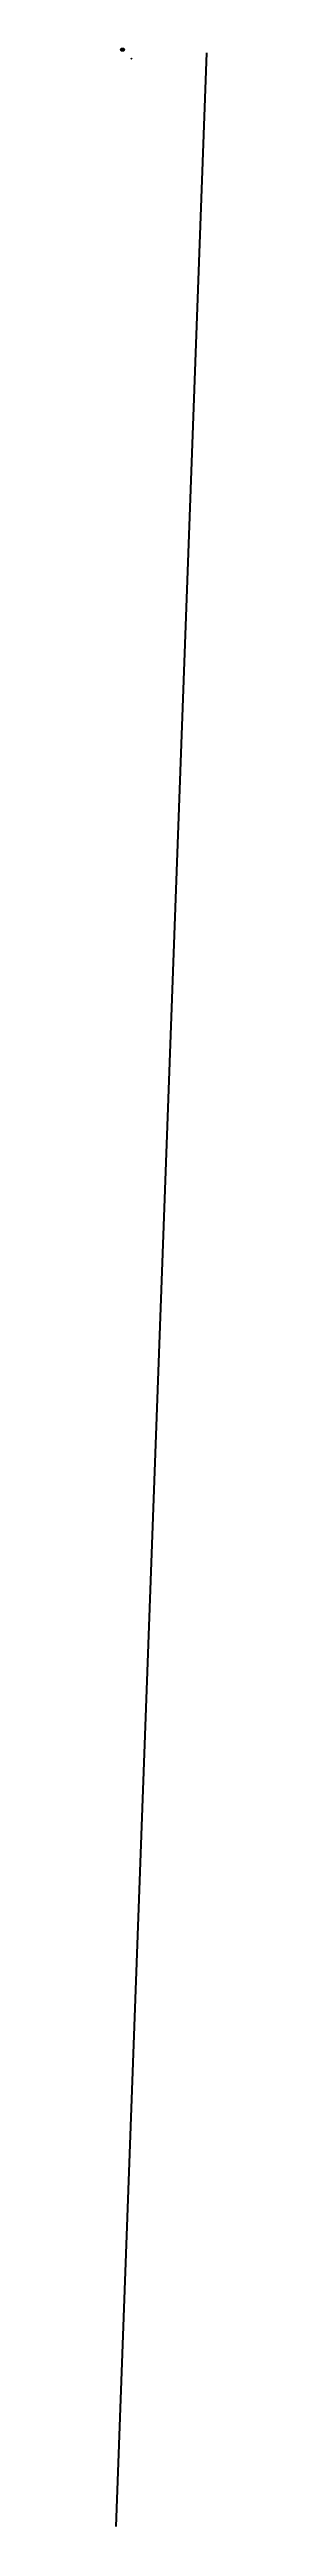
# Paper-space layout 'LAMINA DE TRABAJO' of a CAD drawing. Header units: millimetres. Extents: x 605342 to 653805, y -1191 to 1323863.
# The model-space entities are those that its viewports show. They can reach past a viewport. Long polylines and large blocks are cut down to what shows.
import ezdxf
from ezdxf.enums import TextEntityAlignment as Align

# ---------------------------------------------------------------- set-up
doc = ezdxf.new("R2010")
doc.units = ezdxf.units.MM
doc.header["$PDMODE"] = 35
doc.header["$PDSIZE"] = 1.5
doc.linetypes.add('DGN Style 2', pattern=[90.06457, 54.038742, -36.025828])
doc.linetypes.add('HIDDEN', pattern=[0.375, 0.25, -0.125])
for name, color, linetype in [('-2', 1, 'Continuous'), ('-3', 7, 'Continuous'), ('2', 7, 'Continuous'), ('3', 7, 'Continuous'), ('CVL_CUADCON', 1, 'Continuous'), ('CVL_CUADCON_LIN', 8, 'Continuous'), ('CVL_CUADCON_TIT', 1, 'Continuous'), ('CVL_CUADCON_TX', 2, 'Continuous'), ('NORTE', 1, 'Continuous'), ('ROTULOS LOTES', 1, 'Continuous'), ('TEXTOS', 2, 'Continuous')]:
    doc.layers.add(name, color=color, linetype=linetype)
doc.layers.add('Nivel 2', color=7, linetype='Continuous', lineweight=0)
doc.layers.add('Nivel 3', color=7, linetype='Continuous', lineweight=0)
doc.styles.add('HECTOR LOPEZ', font='arial.ttf')
doc.styles.add('HUECA1', font='HUECA1.shx')
doc.styles.add('LOPEZ', font='TCCM____.TTF')
doc.styles.add('MONOTXT4', font='Monotxt4.shx')
doc.styles.add('ROTULOS', font='arial.ttf', dxfattribs={"height": 3})
doc.styles.get("Standard").update_dxf_attribs({"font": 'TCCM____.TTF'})
doc.styles.add('Style-ENGINEERING', font='ENGINEERING.shx')
doc.dimstyles.new('ISO-25', dxfattribs={"dimtxt": 2.5, "dimasz": 2.5, "dimexe": 1.25, "dimexo": 0.625, "dimtad": 1, "dimtxsty": 'Standard', "dimcen": 2.5, "dimadec": 0, "dimazin": 0, "dimtfac": 1, "dimtmove": 0, "dimatfit": 3, "dimfxl": 1, "dimarcsym": 0})

# ---------------------------------------------------------------- blocks, each defined once
blk = doc.blocks.new('*D308')
at = {"color": 0, "lineweight": -2, "transparency": 16777216}
for p, q in [((605347, -1188), (653803, 1322053)), ((653799, 1322056), (653805, 1322055)), ((605343, -1191), (605348, -1191))]:
    blk.add_line(p, q, dxfattribs=at)
at = {"color": 0, "transparency": 16777216}
for points in [[(653803, 1322053), (653804, 1322053), (653804, 1322055)], [(605347, -1188), (605347, -1188), (605347, -1191)]]:
    blk.add_solid(points, dxfattribs=at)
at = {"layer": 'Defpoints', "color": 0, "transparency": 16777216}
for p in [(653799, 1322056, 6), (653804, 1322055), (605342, -1191)]:
    blk.add_point(p, dxfattribs=at)
at = {"color": 0, "transparency": 16777216, "insert": (629573, 660432), "char_height": 2.5, "attachment_point": 5, "rotation": 87.902796}
blk.add_mtext('4.91m', dxfattribs=at)
blk = doc.blocks.new('*D315')
at = {"color": 0, "lineweight": -2, "transparency": 16777216}
for p, q in [((608550, 1323840), (608551, 1323840)), ((608563, 1323793), (608550, 1323837)), ((608565, 1323790), (608565, 1323791))]:
    blk.add_line(p, q, dxfattribs=at)
at = {"color": 0, "transparency": 16777216}
for points in [[(608551, 1323838), (608550, 1323837), (608550, 1323840)], [(608564, 1323793), (608563, 1323792), (608564, 1323790)]]:
    blk.add_solid(points, dxfattribs=at)
at = {"layer": 'Defpoints', "color": 0, "transparency": 16777216}
for p in [(608550, 1323840), (608550, 1323840), (608564, 1323790)]:
    blk.add_point(p, dxfattribs=at)
at = {"color": 0, "transparency": 16777216, "insert": (608559, 1323816), "char_height": 2.5, "attachment_point": 5, "rotation": 285.991767}
blk.add_mtext('895.21m', dxfattribs=at)
blk = doc.blocks.new('*D316')
at = {"color": 0, "lineweight": -2, "transparency": 16777216}
for p, q in [((608549, 1323840), (608548, 1323843)), ((608551, 1323843), (608554, 1323846)), ((608558, 1323845), (608556, 1323848))]:
    blk.add_line(p, q, dxfattribs=at)
at = {"color": 0, "transparency": 16777216}
for points in [[(608550, 1323843), (608551, 1323843), (608549, 1323842)], [(608554, 1323846), (608555, 1323845), (608557, 1323847)]]:
    blk.add_solid(points, dxfattribs=at)
at = {"layer": 'Defpoints', "color": 0, "transparency": 16777216}
for p in [(608550, 1323840), (608557, 1323847), (608558, 1323845)]:
    blk.add_point(p, dxfattribs=at)
at = {"color": 0, "transparency": 16777216, "insert": (608552, 1323846), "char_height": 2.5, "attachment_point": 5, "rotation": 33.121735}
blk.add_mtext('168.67m', dxfattribs=at)
blk = doc.blocks.new('*D317')
at = {"color": 0, "lineweight": -2, "transparency": 16777216}
for p, q in [((608370, 1323784), (608367, 1323789)), ((608416, 1323819), (608370, 1323789)), ((608420, 1323817), (608417, 1323822))]:
    blk.add_line(p, q, dxfattribs=at)
at = {"color": 0, "transparency": 16777216}
for points in [[(608370, 1323790), (608370, 1323789), (608368, 1323788)], [(608415, 1323820), (608416, 1323819), (608418, 1323821)]]:
    blk.add_solid(points, dxfattribs=at)
at = {"layer": 'Defpoints', "color": 0, "transparency": 16777216}
for p in [(608368, 1323788), (608371, 1323784), (608420, 1323816)]:
    blk.add_point(p, dxfattribs=at)
at = {"color": 0, "transparency": 16777216, "insert": (608392, 1323806), "char_height": 2.5, "attachment_point": 5, "rotation": 33.121735}
blk.add_mtext('Ref: 168.67m', dxfattribs=at)
blk = doc.blocks.new('*D318')
at = {"color": 0, "lineweight": -2, "transparency": 16777216}
for p, q in [((608371, 1323784), (608374, 1323786)), ((608374, 1323783), (608437, 1323688)), ((608436, 1323685), (608439, 1323686))]:
    blk.add_line(p, q, dxfattribs=at)
at = {"color": 0, "transparency": 16777216}
for points in [[(608374, 1323783), (608374, 1323783), (608373, 1323785)], [(608437, 1323688), (608436, 1323688), (608438, 1323686)]]:
    blk.add_solid(points, dxfattribs=at)
at = {"layer": 'Defpoints', "color": 0, "transparency": 16777216}
for p in [(608371, 1323784), (608436, 1323684), (608438, 1323686)]:
    blk.add_point(p, dxfattribs=at)
at = {"color": 0, "transparency": 16777216, "insert": (608407, 1323737), "char_height": 2.5, "attachment_point": 5, "rotation": 303.301133}
blk.add_mtext('Referencia al parque: 895.21m', dxfattribs=at)
blk = doc.blocks.new('*D319')
at = {"color": 0, "lineweight": -2, "transparency": 16777216}
for p, q in [((608416, 1323817), (608415, 1323819)), ((608420, 1323816), (608416, 1323814)), ((608417, 1323815), (608418, 1323811)), ((608421, 1323812), (608417, 1323811)), ((608419, 1323809), (608422, 1323802))]:
    blk.add_line(p, q, dxfattribs=at)
at = {"color": 0, "transparency": 16777216}
for points in [[(608416, 1323817), (608415, 1323817), (608417, 1323815)], [(608420, 1323809), (608419, 1323809), (608418, 1323811)]]:
    blk.add_solid(points, dxfattribs=at)
at = {"layer": 'Defpoints', "color": 0, "transparency": 16777216}
for p in [(608418, 1323811), (608420, 1323816), (608422, 1323813)]:
    blk.add_point(p, dxfattribs=at)
at = {"color": 0, "transparency": 16777216, "insert": (608423, 1323805), "char_height": 2.5, "attachment_point": 5, "rotation": 294.216968}
blk.add_mtext('3m', dxfattribs=at)

msp = doc.modelspace()

# ---------------------------------------------------------------- hatches: boundary and pattern name
at = {"true_color": 0x000000}
h = msp.add_hatch(color=18, dxfattribs=at)
h.dxf.hatch_style = 1
h.paths.add_polyline_path([(622724.041, 1323710.743), (622719.932, 1323706.855), (622679.225, 1323681.977), (622734.813, 1323558.385)])
at = {"true_color": 0xc7c8ca}
h = msp.add_hatch(color=9, dxfattribs=at)
h.dxf.hatch_style = 1
h.paths.add_polyline_path([(622853.137, 1322771.514), (622849.656, 1322772.135), (622803.968, 1322744.188), (622802.791, 1322739.612), (622822.492, 1322703.813), (622833.631, 1322683.571), (622895.25, 1322716.511), (622895.032, 1322720.395)])
h.paths.add_polyline_path([(622869.768, 1322799.898), (622870.629, 1322800.638), (622871.741, 1322802.242), (622872.368, 1322804.327), (622873.116, 1322808.013), (622873.214, 1322808.978), (622860.367, 1322828.172), (622822.53, 1322806.099), (622782.019, 1322781.976), (622780.78, 1322779.93), (622778.895, 1322776.848), (622778.046, 1322773.323), (622778.969, 1322769.274), (622781.604, 1322763.863), (622784.788, 1322759.945), (622788.927, 1322757.644), (622793.185, 1322756.918), (622796.332, 1322756.838), (622822.106, 1322772.451)])
h.paths.add_polyline_path([(622798.461, 1322707.165), (622795.683, 1322706.048), (622774.155, 1322693.596), (622783.691, 1322677.955), (622804.481, 1322690.287), (622807.085, 1322691.711)])

# ---------------------------------------------------------------- linework, layer by layer
at = {"layer": '-2', "color": 1, "linetype": 'Continuous'}
for p, q in [((622148.243, 1323519.501), (622237.778, 1323403.568)), ((622148.358, 1323485.362), (622219.528, 1323395.647)), ((622207.455, 1323280.682), (622149.116, 1323260.767)), ((622226.382, 1323244.244), (622149.278, 1323212.727)), ((622255.416, 1323191.747), (622149.468, 1323156.266)), ((622178.554, 1322705.005), (622150.7, 1322791.152)), ((622178.554, 1322705.005), (622151.049, 1322687.723)), ((622242.267, 1322554.337), (622151.124, 1322665.295)), ((622219.528, 1323395.647), (622171.945, 1323370.334)), ((622171.945, 1323370.334), (622207.455, 1323280.682)), ((622207.455, 1323280.682), (622226.382, 1323244.244)), ((622226.382, 1323244.244), (622255.416, 1323191.747)), ((622237.778, 1323403.568), (622264.376, 1323410.001)), ((622237.778, 1323403.568), (622380.381, 1323217.549)), ((622318.974, 1323204.739), (622255.416, 1323191.747)), ((622255.416, 1323191.747), (622288.252, 1323136.693)), ((622268.552, 1323414.216), (622264.376, 1323410.001)), ((622264.376, 1323410.001), (622400.989, 1323228.205)), ((622318.974, 1323204.739), (622333.2, 1323240.765)), ((622414.092, 1323656.62), (622321.493, 1323849.993)), ((622380.381, 1323217.549), (622400.989, 1323228.205)), ((622414.092, 1323656.62), (622470.399, 1323534.117)), ((622446.033, 1322600.95), (622416.78, 1322727.84)), ((622565.829, 1323145.367), (622468.955, 1323114.302)), ((622470.399, 1323534.117), (622551.946, 1323552.355)), ((622582.605, 1322624.123), (622508.398, 1322732.593)), ((622537.663, 1323589.725), (622682.947, 1323684.513)), ((622537.663, 1323589.725), (622677.628, 1323681.043)), ((622569.057, 1322768.663), (622576.521, 1322772.284)), ((622664.321, 1322521.054), (622582.605, 1322624.123)), ((622616.14, 1323095.75), (622593.847, 1323088.697)), ((622680.531, 1323531.994), (622597.06, 1323498.294)), ((622680.531, 1323531.994), (622597.06, 1323498.294)), ((622692.251, 1323060.979), (622602.419, 1323036.852)), ((622667.296, 1322665.675), (622613.764, 1322639.848)), ((622735.532, 1323240.923), (622664.427, 1323203.852)), ((622667.296, 1322665.675), (622729.437, 1322572.267)), ((622733.244, 1323565.472), (622680.531, 1323531.994)), ((622731.636, 1323564.451), (622680.531, 1323531.994)), ((622682.947, 1323684.513), (622718.06, 1323705.73)), ((622692.251, 1323060.979), (622689.648, 1323068.421)), ((622697.826, 1323030.827), (622692.251, 1323060.979)), ((622751.291, 1323142.61), (622695.064, 1323120.667)), ((622708.631, 1323035.888), (622697.826, 1323030.827)), ((622708.631, 1323035.888), (622789.887, 1323062.525)), ((622730.99, 1323350.952), (622735.532, 1323240.923)), ((622735.532, 1323240.923), (622743.772, 1323186.035)), ((622837.622, 1323208.278), (622743.772, 1323186.035)), ((622743.772, 1323186.035), (622751.291, 1323142.61)), ((622751.291, 1323142.61), (622768.549, 1323112.156)), ((622768.549, 1323112.156), (622863.584, 1323131.062)), ((622768.549, 1323112.156), (622789.887, 1323062.525)), ((622863.584, 1323131.062), (622837.622, 1323208.278)), ((622907.289, 1323042.199), (622863.584, 1323131.062)), ((623177.861, 1323057.841), (623008.19, 1322963.556)), ((623244.82, 1322924.637), (623092.11, 1322808.043)), ((623142.208, 1322828.873), (623227.317, 1322876.772)), ((623177.861, 1323057.841), (623244.82, 1322924.637)), ((623227.317, 1322876.772), (623258.36, 1322897.84)), ((623266.797, 1322791.578), (623227.317, 1322876.772)), ((623248.661, 1322915.891), (623481.884, 1323118.902)), ((623258.36, 1322897.84), (623248.661, 1322915.891)), ((623645.446, 1323094.84), (623469.949, 1323040.631)), ((623542.927, 1323769.863), (623531.165, 1323767.116)), ((623694.032, 1322496.484), (623574.766, 1322818.46)), ((623668.775, 1323250.125), (623689.472, 1323254.422)), ((623689.472, 1323254.422), (623688.627, 1323261.055)), ((623689.472, 1323254.422), (623741.748, 1323162.794))]:
    msp.add_line(p, q, dxfattribs=at)
for points in [[(622192.635, 1323781.101), (622169.433, 1323758.559), (622147.436, 1323758.765)], [(622288.252, 1323136.693), (622168.962, 1323096.692), (622149.594, 1323118.885)], [(622149.927, 1323020.296), (622167.383, 1323000.538), (622178.686, 1322985.496), (622192.331, 1322962.765), (622201.394, 1322949.561), (622208.411, 1322935.902), (622218.065, 1322916.072), (622228.266, 1322897.752), (622242.446, 1322876.025), (622252.947, 1322859.478), (622262.725, 1322844.476), (622271.541, 1322831.533), (622282.342, 1322816.759), (622295.429, 1322801.925), (622308.027, 1322787.868), (622321.114, 1322773.034), (622327.762, 1322764.725), (622332.69, 1322758.749), (622337.807, 1322750.224), (622328.193, 1322742.081), (622317.147, 1322737.535), (622302.532, 1322732.572), (622286.152, 1322728.163), (622274.182, 1322727.201), (622259.425, 1322726.565), (622251.023, 1322726.019), (622237.074, 1322727.143), (622150.406, 1322878.146)], [(622151.093, 1322674.472), (622176.056, 1322687.014), (622186.934, 1322694.87), (622206.18, 1322702.002), (622218.73, 1322705.747), (622233.052, 1322709.191), (622247.835, 1322710.844), (622251.652, 1322710.999), (622265.406, 1322712.17), (622279.181, 1322714.103), (622289.634, 1322715.358), (622304.463, 1322718.79), (622316.512, 1322722.801), (622327.05, 1322727.361), (622335.029, 1322731.224), (622339.94, 1322734.403), (622347.144, 1322737.777), (622355.063, 1322739.352), (622369.989, 1322736.678), (622387.65, 1322731.644), (622400.825, 1322730.032), (622408.424, 1322729.073), (622416.78, 1322727.84)], [(622169.433, 1323758.559), (622177.05, 1323748.444), (622185.312, 1323733.736), (622190.832, 1323721.132), (622202.355, 1323704.813), (622211.477, 1323693.897), (622218.619, 1323685.066), (622230.353, 1323676.88), (622244.451, 1323671.684), (622260.074, 1323666.448), (622272.961, 1323663.572), (622288.356, 1323659.36), (622300.918, 1323653.695), (622310.131, 1323646.337), (622318.432, 1323633.153), (622325.743, 1323621.012), (622332.878, 1323611.927), (622342.414, 1323617.021), (622353.031, 1323624.63), (622363.954, 1323634.265), (622373.054, 1323642.168), (622380.871, 1323649.595), (622385.795, 1323653.282), (622396.534, 1323655.802), (622414.092, 1323656.62)], [(622237.074, 1322727.143), (622226.614, 1322725.633), (622216.102, 1322722.09), (622205.792, 1322716.507), (622196.309, 1322713.446), (622187.829, 1322709.851), (622178.554, 1322705.005)], [(622219.528, 1323395.647), (622229.267, 1323379.12), (622243.994, 1323358.904), (622260.46, 1323337.117), (622273.969, 1323318.967), (622286.737, 1323301.599), (622300.507, 1323283.696)], [(622446.033, 1322600.95), (622427.869, 1322596.334), (622404.625, 1322591.848), (622385.262, 1322590.06), (622366.91, 1322587.991), (622348.023, 1322584.919), (622330.667, 1322582.061), (622311.727, 1322576.956), (622296.083, 1322571.511), (622278.941, 1322567.122), (622268.429, 1322563.579), (622253.046, 1322558.382), (622242.267, 1322554.337)], [(622318.974, 1323204.739), (622265.297, 1323257.072), (622300.507, 1323283.696)], [(622468.955, 1323114.302), (622466.118, 1323122.513), (622464.609, 1323132.979), (622461.068, 1323143.496), (622457.313, 1323155.546), (622453.486, 1323164.799), (622447.673, 1323175.885), (622440.902, 1323189.283), (622433.592, 1323201.424), (622423.513, 1323214.654), (622412.399, 1323227.148), (622401.532, 1323239.381), (622391.173, 1323251.601), (622382.306, 1323262.51), (622374.682, 1323272.371), (622268.552, 1323414.216)], [(622288.252, 1323136.693), (622303.899, 1323106.626), (622311.164, 1323077.097), (622316.917, 1323051.135), (622324.662, 1323013.721), (622357.808, 1322974.689), (622421.218, 1322988.13)], [(622300.507, 1323283.696), (622319.928, 1323258.273), (622328.783, 1323246.855), (622337.617, 1323234.675), (622345.944, 1323222.507), (622351.061, 1323213.983), (622357.369, 1323202.376), (622366.509, 1323182.305)], [(622366.509, 1323182.305), (622339.07, 1323212.041), (622318.974, 1323204.739)], [(622393.03, 1323775.923), (622400.387, 1323765.561), (622407.282, 1323756.991), (622414.691, 1323748.662), (622420.362, 1323741.903), (622428.181, 1323729.749), (622432.609, 1323724.04), (622437.29, 1323718.325), (622441.671, 1323710.837), (622445.277, 1323702.86), (622447.725, 1323699.237), (622453.72, 1323685.349), (622457.789, 1323675.581), (622460.431, 1323669.664), (622468.699, 1323655.209), (622477.274, 1323642.781), (622486.616, 1323630.588), (622492.261, 1323622.813), (622498.173, 1323615.539), (622503.095, 1323609.309), (622514.47, 1323597.063), (622520.414, 1323591.06), (622525.135, 1323586.87), (622530.852, 1323581.89), (622535.299, 1323576.944), (622540.944, 1323569.169), (622542.656, 1323566.581), (622551.946, 1323552.355)], [(622366.509, 1323182.305), (622372.53, 1323169.434), (622381.26, 1323153.188), (622387.196, 1323137.013), (622392.584, 1323119.327), (622396.983, 1323102.684), (622401.636, 1323086.034), (622405.553, 1323070.42), (622409.19, 1323053.797), (622411.864, 1323039.232), (622415.95, 1323020.309), (622419.398, 1323006.233), (622421.218, 1322988.13)], [(622380.381, 1323217.549), (622381.897, 1323207.337), (622389.409, 1323193.157), (622395.463, 1323181.557), (622403.444, 1323165.838), (622411.151, 1323149.364), (622418.846, 1323132.381), (622423.987, 1323114.956), (622428.405, 1323099.075), (622431.749, 1323080.933), (622435.379, 1323064.055), (622438.76, 1323037.52), (622445.033, 1323014.725), (622450.174, 1322997.3)], [(622400.989, 1323228.205), (622406.159, 1323221.714), (622415.059, 1323212.075), (622420.216, 1323205.076), (622428.523, 1323192.146), (622433.581, 1323181.335), (622437.688, 1323173.091), (622444.406, 1323157.659), (622448.923, 1323145.59), (622452.659, 1323132.779), (622455.398, 1323120.756), (622457.708, 1323111.796), (622460.186, 1323099.525), (622461.174, 1323088.565), (622461.947, 1323079.135), (622465.012, 1323069.901), (622468.794, 1323058.869), (622472.608, 1323049.107), (622477.907, 1323037.78), (622480.953, 1323027.784), (622484.493, 1323017.266), (622486.133, 1323011.883), (622488.796, 1323006.729)], [(622416.78, 1322727.84), (622426.438, 1322727.845), (622442.172, 1322726.93), (622457.912, 1322726.269), (622469.101, 1322726.488), (622476.252, 1322727.829), (622508.398, 1322732.593)], [(622421.218, 1322988.13), (622425.024, 1322968.197), (622430.353, 1322948.223), (622434.621, 1322926.497), (622439.396, 1322904.758), (622445.481, 1322884.511), (622450.811, 1322864.538), (622455.925, 1322846.096), (622461.796, 1322827.38), (622467.979, 1322810.945), (622475.686, 1322794.471), (622481.76, 1322783.633), (622488.309, 1322771.512), (622498.217, 1322751.675)], [(622445.776, 1323722.174), (622457.169, 1323700.773), (622461.53, 1323692.522), (622465.866, 1323683.256), (622472.682, 1323671.636), (622477.499, 1323661.339), (622482.903, 1323654.079), (622484.368, 1323651.753), (622495.812, 1323632.384)], [(622582.605, 1322624.123), (622555.426, 1322614.908), (622535.692, 1322608.552), (622517.782, 1322603.928), (622498.361, 1322599.853), (622482.548, 1322597.718), (622468.8, 1322596.802), (622452.558, 1322597.73), (622446.033, 1322600.95)], [(622450.174, 1322997.3), (622454.079, 1322981.178), (622453.457, 1322966.953), (622453.468, 1322957.544), (622458.16, 1322942.419), (622461.276, 1322925.3), (622464.418, 1322909.198), (622466.408, 1322897.703), (622472.207, 1322876.192), (622479.288, 1322855.156), (622486.616, 1322833.86), (622492.806, 1322817.679), (622500.246, 1322800.702), (622507.719, 1322784.997), (622515.974, 1322770.034), (622519.613, 1322763.328), (622524.456, 1322754.048), (622529.88, 1322747.551), (622545.04, 1322744.107), (622559.009, 1322743.746), (622581.049, 1322750.806), (622569.057, 1322768.663)], [(622470.399, 1323534.117), (622465.381, 1323516.955), (622464.14, 1323498.423), (622462.327, 1323487.28), (622458.318, 1323469.837), (622457.004, 1323448.51), (622456.518, 1323429.704), (622457.075, 1323411.888), (622458.367, 1323393.036), (622461.723, 1323375.403), (622466.637, 1323359.001), (622472.104, 1323344.364), (622478.528, 1323327.414), (622485.408, 1323308.418), (622494.795, 1323288.086), (622504.709, 1323268.503), (622513.868, 1323249.193), (622525.02, 1323228.307), (622532.011, 1323213.631), (622540.962, 1323196.107), (622549.131, 1323177.841), (622554.202, 1323167.538), (622559.508, 1323156.466), (622565.829, 1323145.367)], [(622510.376, 1322995.999), (622508.521, 1323002.913), (622506.347, 1323007.292), (622502.434, 1323013.242), (622500.507, 1323017.361), (622496.406, 1323025.859), (622490.372, 1323038.221), (622486.974, 1323044.412), (622483.1, 1323051.887), (622479.474, 1323059.101), (622476.818, 1323064.51), (622475.465, 1323071.157), (622475.774, 1323083.101), (622474.447, 1323090.765), (622473.153, 1323099.699), (622472.711, 1323102.253), (622468.955, 1323114.302)], [(622488.796, 1323006.729), (622495.012, 1322991.564), (622497.685, 1322977), (622500.098, 1322962.188), (622501.673, 1322954.264), (622503.142, 1322942.274), (622503.895, 1322932.082), (622506.367, 1322919.558), (622508.631, 1322908.818), (622511.357, 1322896.287), (622513.79, 1322882.238), (622516.556, 1322871.231), (622518.754, 1322857.951), (622522.457, 1322843.869), (622528.894, 1322827.427), (622535.651, 1322813.52), (622542.955, 1322801.125), (622549.798, 1322790.522), (622557.435, 1322781.169), (622563.366, 1322774.659), (622569.057, 1322768.663)], [(622495.812, 1323632.384), (622496.802, 1323631.342), (622503.215, 1323623.801), (622510.123, 1323615.739), (622516.081, 1323610.245), (622522.781, 1323603.969), (622528.003, 1323599.511), (622532.236, 1323596.095), (622534.964, 1323593.482), (622540.361, 1323585.968)], [(622602.419, 1323036.852), (622602.202, 1323028.466), (622510.376, 1322995.999)], [(622576.521, 1322772.284), (622569.86, 1322780.085), (622562.028, 1322791.731), (622555.46, 1322803.09), (622548.696, 1322816.743), (622546.997, 1322819.839), (622541.919, 1322829.888), (622535.624, 1322842.002), (622531.609, 1322853.804), (622526.903, 1322868.421), (622524.217, 1322882.477), (622520.56, 1322898.338), (622518.381, 1322912.381), (622517.602, 1322921.556), (622515.644, 1322934.322), (622515.992, 1322947.791), (622515.714, 1322956.698), (622515.215, 1322966.883), (622510.376, 1322995.999)], [(622540.361, 1323585.968), (622546.995, 1323577.15), (622551.885, 1323569.649), (622559.463, 1323558.009), (622567.015, 1323545.354), (622570.673, 1323539.41), (622577.047, 1323530.345), (622580.693, 1323523.893), (622584.579, 1323516.927), (622587.261, 1323512.534), (622597.06, 1323498.294)], [(622540.361, 1323585.968), (622546.995, 1323577.15), (622551.885, 1323569.649), (622559.463, 1323558.009), (622567.015, 1323545.354), (622570.673, 1323539.41), (622577.047, 1323530.345), (622580.693, 1323523.893), (622584.579, 1323516.927), (622587.261, 1323512.534), (622597.06, 1323498.294)], [(622551.946, 1323552.355), (622557.799, 1323542.794), (622566.152, 1323531.644), (622571.256, 1323522.611), (622579.784, 1323508.404), (622585.076, 1323496.824), (622589.445, 1323488.828), (622595.954, 1323475.181), (622600.557, 1323466.416), (622605.582, 1323454.334), (622609.65, 1323444.566), (622612.422, 1323433.813), (622613.554, 1323428.444), (622615.818, 1323417.705), (622616.838, 1323408.015), (622616.889, 1323400.13), (622616.887, 1323390.212), (622617.723, 1323373.407), (622617.975, 1323363.482), (622618.656, 1323350.495), (622618.733, 1323343.627), (622619.773, 1323334.7), (622621.001, 1323323.225), (622623.447, 1323309.683), (622627.318, 1323292.291), (622630.616, 1323272.37), (622635.392, 1323250.631), (622638.834, 1323236.301), (622642.998, 1323220.427), (622646.186, 1323206.104), (622652.116, 1323189.675), (622656.646, 1323178.114), (622660.388, 1323165.557), (622662.991, 1323158.115), (622666.05, 1323148.627), (622672.514, 1323133.202)], [(622613.764, 1322639.848), (622605.098, 1322648.718), (622596.23, 1322659.628), (622583.377, 1322673.692), (622575.473, 1322682.543), (622568.832, 1322691.106), (622564.933, 1322697.565), (622560.551, 1322705.053), (622556.522, 1322716.346), (622557.306, 1322727.006)], [(622557.306, 1322727.006), (622565.885, 1322734.414), (622579.372, 1322735.083), (622593.387, 1322736.501), (622603.339, 1322738.024), (622622.946, 1322729.634), (622641.31, 1322722.293), (622653.175, 1322719.189), (622666.185, 1322711.224), (622673.713, 1322707.469), (622681.624, 1322698.873), (622662.767, 1322687.154), (622667.296, 1322665.675)], [(622565.829, 1323145.367), (622576.503, 1323145.346), (622582.804, 1323133.485), (622588.681, 1323115.023), (622590.958, 1323104.793), (622591.784, 1323097.396), (622592.428, 1323092.802), (622593.847, 1323088.697)], [(622593.847, 1323088.697), (622594.313, 1323077.241), (622596.343, 1323067.271), (622598.079, 1323055.783), (622599.165, 1323048.634), (622602.419, 1323036.852)], [(622597.06, 1323498.294), (622602.593, 1323486.199), (622608.406, 1323475.114), (622613.685, 1323463.025), (622617.948, 1323450.963), (622621.222, 1323439.943), (622622.868, 1323434.815), (622625.264, 1323429.158), (622629.879, 1323420.901)], [(622597.06, 1323498.294), (622602.593, 1323486.199), (622608.406, 1323475.114), (622613.685, 1323463.025), (622617.948, 1323450.963), (622621.222, 1323439.943), (622622.868, 1323434.815), (622625.264, 1323429.158), (622629.879, 1323420.901)], [(622613.764, 1322639.848), (622622.187, 1322621.575), (622631.14, 1322613.969), (622646.233, 1322598.066), (622656.826, 1322585.078), (622665.68, 1322573.66), (622673.291, 1322563.291), (622677.445, 1322556.826), (622689.516, 1322542.019)], [(622672.514, 1323133.202), (622617.868, 1323103.589), (622616.14, 1323095.75)], [(622616.14, 1323095.75), (622648.364, 1323064.147), (622689.648, 1323068.421)], [(622627.601, 1323329.901), (622635.954, 1323321.567), (622637.162, 1323309.329), (622639.041, 1323293.514), (622642.652, 1323275.874), (622646.14, 1323263.323), (622649.602, 1323249.755), (622654.815, 1323235.125), (622659.514, 1323220.254), (622662.098, 1323212.05), (622664.427, 1323203.852)], [(622664.427, 1323203.852), (622672.224, 1323181.018), (622676.188, 1323167.183), (622679.468, 1323156.418), (622684.48, 1323143.827), (622688.554, 1323134.313), (622691.653, 1323126.35), (622695.064, 1323120.667)], [(622689.648, 1323068.421), (622691.403, 1323087.194), (622672.514, 1323133.202)], [(622730.961, 1323457.452), (622714.71, 1323477.708), (622701.761, 1323497.878), (622693.968, 1323511.049), (622680.531, 1323531.994)], [(622730.961, 1323457.452), (622714.71, 1323477.708), (622701.761, 1323497.878), (622693.968, 1323511.049), (622680.531, 1323531.994)], [(622695.064, 1323120.667), (622696.645, 1323112.997), (622697.293, 1323098.739), (622697.968, 1323085.498), (622698.87, 1323071.234), (622701.075, 1323058.208), (622703.613, 1323048.224), (622708.631, 1323035.888)], [(622789.887, 1323062.525), (622816.536, 1323002.075), (622907.289, 1323042.199)], [(622837.622, 1323208.278), (622833.091, 1323219.839), (622828.119, 1323233.954), (622824.664, 1323247.775), (622824.32, 1323254.142), (622826.498, 1323269.598), (622829.947, 1323285.021), (622831.011, 1323296.692), (622830.739, 1323305.853), (622829.211, 1323315.556), (622827.174, 1323325.272), (622821.03, 1323343.232), (622812.763, 1323357.687), (622803.72, 1323371.653), (622797.88, 1323381.721), (622797.131, 1323382.249)], [(622837.622, 1323208.278), (622833.091, 1323219.839), (622828.119, 1323233.954), (622824.664, 1323247.775), (622824.32, 1323254.142), (622826.498, 1323269.598), (622829.947, 1323285.021), (622831.011, 1323296.692), (622830.739, 1323305.853), (622829.211, 1323315.556), (622827.174, 1323325.272), (622821.03, 1323343.232), (622812.763, 1323357.687), (622803.72, 1323371.653), (622797.88, 1323381.721), (622797.131, 1323382.249)], [(623011.904, 1322940.064), (622959.344, 1322922.349), (622954.444, 1322968.759), (622945.609, 1322980.939), (622935.432, 1322990.357), (622927.274, 1322999.214), (622919.877, 1323008.051), (622914.872, 1323020.896), (622907.289, 1323042.199)], [(622980.255, 1323348.019), (623116.45, 1323159.877), (623134.628, 1323165.002), (623177.861, 1323057.841)], [(622984.934, 1323338.609), (623116.45, 1323159.877), (623134.628, 1323165.002), (623177.861, 1323057.841)], [(623266.797, 1322791.578), (623248.535, 1322783.149), (623229.118, 1322769.41), (623209.18, 1322755.175), (623191.855, 1322743.671), (623171.989, 1322732.232), (623162.173, 1322726.128), (623151.329, 1322719.542), (623147.486, 1322718.37), (623143.352, 1322725.597), (623152.441, 1322742.909), (623148.086, 1322751.414), (623131.172, 1322746.002), (623121.386, 1322760.75), (623139.052, 1322775.551), (623131.611, 1322792.527), (623144.424, 1322806.437), (623145.677, 1322815.56), (623144.545, 1322820.929), (623142.208, 1322828.873)], [(623437.053, 1322819.984), (623427.494, 1322823.791), (623412.06, 1322826.478), (623396.626, 1322829.166), (623386.987, 1322829.924), (623374.262, 1322829.235), (623362.753, 1322826.481), (623352.555, 1322825.219), (623337.438, 1322820.523), (623323.747, 1322811.976), (623306.943, 1322800.967), (623286.635, 1322792.082), (623268.821, 1322781.353), (623252.791, 1322770.832), (623234.182, 1322758.852), (623221.748, 1322749.765), (623211.652, 1322742.651), (623200.781, 1322735.048), (623178.284, 1322720.117)], [(623306.538, 1323867.265), (623265.854, 1323837.037), (623231.312, 1323808.431), (623208.99, 1323790.443), (623195.35, 1323774.012), (623191.886, 1323748.163), (623195.781, 1323721.869), (623201.128, 1323692.74), (623208.873, 1323667.873), (623218.315, 1323629.992), (623231.397, 1323595.324), (623244.408, 1323557.859), (623255.706, 1323522.982), (623270.775, 1323486.482), (623277.324, 1323474.361)], [(623348.918, 1322536.934), (623342.641, 1322539.894), (623297.452, 1322610.74), (623287.28, 1322610.494), (623241.263, 1322580.404)], [(623484.161, 1323138.17), (623471.245, 1323130.112), (623455.585, 1323114.241), (623437.34, 1323096.657), (623414.418, 1323075.125), (623393.92, 1323058.87), (623378.3, 1323044.525), (623360.374, 1323029.475), (623346.598, 1323017.625), (623327.805, 1322998.529), (623309.371, 1322983.493), (623295.087, 1322971.655), (623276.66, 1322956.873), (623260.552, 1322943.303), (623244.82, 1322924.637)], [(623434.943, 1322969.44), (623413.431, 1322968.089), (623343.677, 1322943.953), (623258.36, 1322897.84)], [(623435.907, 1322972.34), (623433.978, 1322966.541), (623431.944, 1322956.676), (623426.345, 1322936.731), (623421.113, 1322921.099), (623415.299, 1322902.685), (623407.93, 1322883.04), (623402.182, 1322867.168), (623398.031, 1322854.051), (623390.488, 1322847.38), (623375.853, 1322841.655), (623355.546, 1322832.77), (623336.834, 1322826.642), (623319.092, 1322818.708), (623294.101, 1322805.622), (623281.198, 1322798.072), (623266.797, 1322791.578)], [(623530.241, 1323524.79), (623516.937, 1323531.237), (623506.048, 1323532.79), (623497.934, 1323533.508), (623488.313, 1323525.11), (623472.943, 1323520.421), (623459.683, 1323518.729), (623432.623, 1323514.088), (623405.034, 1323508.698), (623370.203, 1323498.408), (623336.22, 1323491.403), (623277.324, 1323474.361)], [(623277.324, 1323474.361), (623287.972, 1323443.824), (623296.264, 1323420.468), (623302.421, 1323403.016), (623308.884, 1323387.591), (623315.269, 1323369.117), (623318.398, 1323352.506), (623321.983, 1323333.849), (623341.408, 1323328.261), (623354.55, 1323325.379), (623374.107, 1323324.874), (623390.909, 1323325.965), (623408.721, 1323326.777), (623426.358, 1323330.644), (623446.26, 1323333.69), (623511.064, 1323323.624)], [(623532.876, 1323636.614), (623471.658, 1323667.441), (623416.62, 1323720.995), (623345.814, 1323803.692), (623306.538, 1323867.265)], [(623469.949, 1323040.631), (623468.723, 1323032.525), (623464.077, 1323019.93), (623459.744, 1323009.615), (623454.518, 1322994.238), (623450.172, 1322983.415), (623446.007, 1322969.791), (623442.677, 1322958.942), (623438.994, 1322944.287), (623436.12, 1322931.392), (623431.889, 1322915.226), (623427.491, 1322902.37), (623416.513, 1322880.784), (623414.212, 1322870.417), (623412.445, 1322861.054), (623411.74, 1322853.443), (623415.372, 1322846.483), (623420.301, 1322840.506), (623430.863, 1322836.165), (623444.539, 1322834.286), (623456.242, 1322834.746), (623472.256, 1322834.841), (623493.852, 1322834.537), (623513.181, 1322835.055), (623534.503, 1322833.996), (623552.763, 1322832.507), (623569.513, 1322831.565), (623585.455, 1322828.865), (623605.22, 1322826.574), (623623.715, 1322824.316), (623639.429, 1322822.638), (623654.896, 1322821.221), (623671.125, 1322819.785), (623687.562, 1322816.563), (623702.963, 1322812.605), (623722.174, 1322808.548), (623741.906, 1322804.987)], [(623481.884, 1323118.902), (623476.43, 1323104.547), (623472.786, 1323091.418), (623469.71, 1323080.562), (623465.266, 1323065.928), (623463.558, 1323058.851), (623460.69, 1323046.21), (623456.948, 1323029.269), (623452.556, 1323016.667), (623446.086, 1323002.339), (623441.7, 1322989.992), (623435.907, 1322972.34)], [(623574.766, 1322818.46), (623549.987, 1322823.423), (623530.925, 1322823.407), (623510.86, 1322823.926), (623493.797, 1322822.586), (623476.78, 1322823.026), (623460.525, 1322823.446), (623448.334, 1322823.761), (623437.053, 1322819.984)], [(623437.053, 1322819.984), (623451.388, 1322794.437), (623458.301, 1322776.712), (623466.829, 1322762.505), (623476.542, 1322744.962), (623487.004, 1322726.89), (623498.904, 1322705.476), (623506.546, 1322686.46), (623511.387, 1322667.262), (623516, 1322649.087), (623519.254, 1322637.306), (623520.377, 1322621.764), (623522.49, 1322605.18), (623527.111, 1322587.259), (623533.528, 1322570.055), (623539.101, 1322559.485), (623541.457, 1322552.304), (623495.35, 1322528.573)], [(623523.583, 1323149.103), (623516.086, 1323144.211), (623509.397, 1323141.078), (623502.082, 1323133.384), (623495.483, 1323123.891), (623490.648, 1323113.844), (623485.227, 1323100.76), (623480.469, 1323083.845), (623477.954, 1323075.009), (623474.057, 1323061.886), (623472.603, 1323054.803), (623469.949, 1323040.631)], [(623620.069, 1323686.494), (623616.676, 1323683.021), (623611.412, 1323676.037), (623609.744, 1323670.485), (623609.365, 1323665.663), (623613.453, 1323656.657), (623622.647, 1323648.536), (623632.375, 1323641.418), (623639.896, 1323637.41), (623650.178, 1323632.058), (623659.477, 1323628.003), (623668.991, 1323622.417), (623675.717, 1323617.157), (623685.686, 1323609.525), (623694.807, 1323598.608), (623701.93, 1323589.015), (623709.749, 1323576.861), (623712.685, 1323572.462), (623718.525, 1323562.393), (623724.658, 1323553.843), (623732.79, 1323543.969)], [(623729.527, 1323358.668), (623720.889, 1323348.973), (623708.037, 1323333.538), (623694.702, 1323319.133), (623682.938, 1323306.468), (623672.555, 1323298.09), (623659.821, 1323287.23), (623649.379, 1323276.564), (623642.071, 1323269.124), (623631.662, 1323259.73), (623617.866, 1323247.117), (623603.347, 1323236.048), (623589.805, 1323223.429), (623578.66, 1323215.07), (623566.962, 1323204.946), (623553.96, 1323193.584), (623538.126, 1323180.77), (623524.356, 1323169.173), (623511.641, 1323159.075), (623502.066, 1323152.457), (623488.583, 1323142.124), (623484.161, 1323138.17)], [(623488.583, 1323142.124), (623486.834, 1323153.105), (623491.889, 1323161.875), (623496.249, 1323173.205), (623499.11, 1323185.592), (623501.291, 1323210.966), (623500.954, 1323217.587), (623498.32, 1323233.676), (623494.891, 1323248.514), (623490.693, 1323263.118), (623489.752, 1323275.857), (623490.08, 1323288.564), (623495.917, 1323298.076), (623502.216, 1323305.797), (623511.064, 1323323.624)], [(623511.064, 1323323.624), (623514.922, 1323335.222), (623519.861, 1323349.335), (623522.684, 1323360.197), (623525.044, 1323372.851), (623526.557, 1323382.222), (623528.86, 1323402.506), (623529.528, 1323418.51), (623529.232, 1323436.573), (623530.318, 1323458.924), (623531.299, 1323477.208), (623531.574, 1323487.881), (623531.758, 1323494.997), (623530.241, 1323524.79)], [(623523.583, 1323149.103), (623533.83, 1323162.062), (623553.045, 1323177.841), (623569.929, 1323191.9), (623587.346, 1323206.963), (623601.377, 1323218.807), (623614.065, 1323227.888), (623626.987, 1323236.2), (623648.819, 1323245.045), (623668.775, 1323250.125)], [(623741.748, 1323162.794), (623555.89, 1323081.387), (623523.583, 1323149.103)], [(623531.165, 1323767.116), (623527.786, 1323774.069), (623526.083, 1323786.828), (623525.148, 1323799.822), (623526.113, 1323807.68), (623533.455, 1323816.391), (623539.161, 1323820.821), (623546.39, 1323825.212), (623551.074, 1323829.414)], [(623530.241, 1323524.79), (623530.882, 1323539.777), (623531.628, 1323558.83), (623533.235, 1323581.676), (623534.107, 1323605.558), (623534.299, 1323622.845), (623532.876, 1323636.614)], [(623532.876, 1323636.614), (623539.092, 1323680.448), (623536.453, 1323706.201), (623537.694, 1323724.733), (623536.832, 1323740.522), (623536.253, 1323747.657), (623531.165, 1323767.116)], [(623551.074, 1323829.414), (623551.074, 1323829.414), (623562.435, 1323816.659), (623570.508, 1323804.499), (623574.949, 1323799.298), (623582.325, 1323789.698), (623542.927, 1323769.863)], [(623542.927, 1323769.863), (623546.833, 1323763.659), (623555.637, 1323760.126), (623565.002, 1323758.612), (623576.784, 1323762.122), (623588.088, 1323756.999), (623596.871, 1323742.785), (623603.393, 1323729.647), (623607.475, 1323720.387), (623612.064, 1323711.113), (623615.937, 1323703.639), (623620.069, 1323686.494)], [(623574.766, 1322818.46), (623580.608, 1322818.309), (623594.759, 1322815.146), (623609.926, 1322811.957), (623625.079, 1322808.26), (623642.083, 1322807.312), (623657.55, 1322805.895), (623674.02, 1322803.943), (623691.486, 1322801.203), (623709.212, 1322798.711), (623725.154, 1322796.01), (623742.855, 1322792.501), (623757.8, 1322790.589), (623774.27, 1322788.638), (623787.972, 1322787.776), (623802.572, 1322782.312), (623813.675, 1322779.228), (623828.783, 1322773.752), (623846.021, 1322772.035), (623857.711, 1322771.987), (623880.16, 1322775.222)], [(623730.593, 1323655.665), (623723.698, 1323664.235), (623710.72, 1323673.471), (623696.075, 1323677.155), (623680.314, 1323677.054), (623671.099, 1323674.494), (623658.861, 1323673.03), (623652.766, 1323673.188), (623647.66, 1323672.303), (623640.43, 1323667.912), (623638.586, 1323665.417), (623638.494, 1323661.859), (623646.197, 1323655.048), (623658.238, 1323648.888), (623665.303, 1323646.925), (623672.551, 1323642.161), (623677.017, 1323637.976), (623684.538, 1323633.967), (623690.621, 1323633.302), (623698.643, 1323629.026), (623707.478, 1323616.845), (623716.768, 1323602.619), (623729.21, 1323582.462)], [(623783.767, 1323500.438), (623782.007, 1323491.329), (623780.956, 1323480.167), (623780.457, 1323460.853), (623779.594, 1323447.143), (623779.246, 1323433.674), (623777.908, 1323421.247), (623774.799, 1323409.121), (623770.707, 1323398.292), (623764.616, 1323388.786), (623760.662, 1323383.293), (623753.776, 1323372.536), (623747.638, 1323361.251), (623742.068, 1323352.24), (623730.414, 1323333.977), (623716.806, 1323318.817), (623702.182, 1323303.682), (623691.044, 1323295.578), (623683.534, 1323290.177), (623669.009, 1323278.855), (623656.548, 1323268.75), (623648.451, 1323260.313), (623644.204, 1323253.302)], [(623644.204, 1323253.302), (623659.515, 1323255.704), (623671.765, 1323257.676), (623682.752, 1323259.935), (623688.627, 1323261.055)], [(623734.785, 1322942.494), (623729.681, 1322951.526), (623721.028, 1322960.905), (623711.216, 1322974.636), (623701.979, 1322990.896), (623690.586, 1323012.297), (623681.896, 1323030.069), (623671.233, 1323050.18), (623663.245, 1323065.644), (623657.647, 1323075.198), (623645.446, 1323094.84)], [(623688.627, 1323261.055), (623766.447, 1323272.777), (623952.147, 1323407.082)]]:
    msp.add_lwpolyline(points, dxfattribs=at)
at = {"layer": '-3', "color": 1, "linetype": 'HIDDEN'}
msp.add_line((623011.904, 1322940.064), (623008.19, 1322963.556), dxfattribs=at)
at = {"layer": '-3', "color": 30, "linetype": 'HIDDEN'}
msp.add_lwpolyline([(623008.19, 1322963.556), (623007.632, 1322971.453), (623003.051, 1322990.899), (622998.679, 1323008.558), (622993.257, 1323024.974), (622986.572, 1323041.676), (622979.888, 1323058.379), (622972.161, 1323074.091), (622962.995, 1323093.146), (622953.127, 1323114.508), (622939.847, 1323141.553), (622927.237, 1323165.02), (622916.073, 1323185.398), (622904.44, 1323207.314), (622893.054, 1323228.97), (622887.006, 1323240.824), (622880.965, 1323252.932), (622919.858, 1323282.698), (622917.107, 1323304.13)], dxfattribs=at)
msp.add_lwpolyline([(623008.19, 1322963.556), (623007.632, 1322971.453), (623003.051, 1322990.899), (622998.679, 1323008.558), (622993.257, 1323024.974), (622986.572, 1323041.676), (622979.888, 1323058.379), (622972.161, 1323074.091), (622962.995, 1323093.146), (622953.127, 1323114.508), (622939.847, 1323141.553), (622927.237, 1323165.02), (622916.073, 1323185.398), (622904.44, 1323207.314), (622893.054, 1323228.97), (622887.006, 1323240.824), (622880.965, 1323252.932), (622919.858, 1323282.698), (622917.107, 1323304.13)], dxfattribs=at)
at = {"layer": '-3', "color": 1, "linetype": 'HIDDEN'}
msp.add_lwpolyline([(623092.11, 1322808.043), (623084.116, 1322823.254), (623083.866, 1322843.096), (623081.142, 1322865.545), (623075.447, 1322881.204), (623067.615, 1322892.85), (623059.535, 1322904.757), (623050.589, 1322912.617), (623041.752, 1322914.88), (623030.857, 1322916.178), (623022.534, 1322918.682), (623018.127, 1322925.154), (623011.904, 1322940.064)], dxfattribs=at)
at = {"color": 1, "ltscale": 2}
for p, q in [((623231.147, 1322716.218), (623237.517, 1322718.656)), ((623234.376, 1322711.472), (623231.147, 1322716.218)), ((623238.896, 1322703.094), (623234.376, 1322711.472)), ((623237.517, 1322718.656), (623247.817, 1322702.099)), ((623241.775, 1322698.466), (623238.896, 1322703.094)), ((623247.817, 1322702.099), (623241.775, 1322698.466))]:
    msp.add_line(p, q, dxfattribs=at)
at = {"color": 1, "linetype": 'ByBlock', "ltscale": 10, "flags": 128}
msp.add_lwpolyline([(622478.943, 1322789.452), (622498.217, 1322751.675), (622486.473, 1322749.695), (622437.306, 1322745.115), (622383.789, 1322749.294), (622348.777, 1322761.895), (622326.585, 1322778.236), (622295.685, 1322812.096), (622295.189, 1322812.762)], close=True, dxfattribs=at)
at = {"color": 1, "ltscale": 10, "flags": 128}
for points in [[(622399.795, 1322748.044), (622383.789, 1322749.294), (622348.777, 1322761.895), (622326.585, 1322778.236), (622295.685, 1322812.096), (622295.189, 1322812.762), (622406.391, 1322798.656)], [(622498.217, 1322751.675), (622486.473, 1322749.695), (622437.306, 1322745.115), (622399.795, 1322748.044), (622406.391, 1322798.656), (622478.943, 1322789.452)]]:
    msp.add_lwpolyline(points, close=True, dxfattribs=at)
at = {"color": 1}
for points in [[(622753.757, 1322800.919), (622759.429, 1322804.255)], [(622753.757, 1322800.919), (622755.897, 1322797.051)]]:
    msp.add_lwpolyline(points, dxfattribs=at)
msp.add_lwpolyline([(622753.757, 1322800.919), (622755.897, 1322797.051), (622761.569, 1322800.388), (622759.429, 1322804.255)], close=True, dxfattribs=at)
at = {"color": 0, "lineweight": 40}
msp.add_circle((622717.781, 1323635.285), 98.51, dxfattribs=at)
at = {"color": 1}
for p in [(622323.3, 1322781.836), (622323.3, 1322781.836), (622478.943, 1322789.452), (622478.943, 1322789.452)]:
    msp.add_point(p, dxfattribs=at)
at = {"layer": '2', "color": 1, "linetype": 'Continuous'}
for p, q in [((621796.701, 1323010.572), (622011.154, 1322836.832)), ((622021.535, 1323019.992), (621911.704, 1323095.337)), ((622000.298, 1322596.174), (621939.227, 1322549.921)), ((621999.172, 1323674.478), (621941.64, 1323653.213)), ((622007.377, 1323287.48), (621944.665, 1323245.059)), ((621973.079, 1323195.502), (622076.3, 1323228.339)), ((621999.172, 1323674.478), (622010.891, 1323680.509)), ((622043.527, 1322620.676), (622000.298, 1322596.174)), ((622094.56, 1322486.384), (622000.298, 1322596.174)), ((622007.377, 1323287.48), (622148.712, 1323380.487)), ((622024.689, 1323211.92), (622007.377, 1323287.48)), ((622021.535, 1323019.992), (622084.843, 1323052.233)), ((622026.695, 1323690.581), (622055.298, 1323706.308)), ((622055.298, 1323706.308), (622028.958, 1323866.777)), ((622041.481, 1323500.152), (622079.171, 1323516.958)), ((622149.14, 1323253.609), (622076.3, 1323228.339)), ((622087.66, 1323502.007), (622079.171, 1323516.958)), ((622087.66, 1323502.007), (622148.612, 1323409.963))]:
    msp.add_line(p, q, dxfattribs=at)
for points in [[(621944.665, 1323245.059), (621927.228, 1323251.202), (621907.789, 1323259.159), (621892.994, 1323271.361), (621881.019, 1323285.04), (621868.586, 1323301.779), (621859.914, 1323315.402), (621852.213, 1323326.212), (621843.841, 1323342.628), (621838.752, 1323357.716), (621833.666, 1323373.059), (621830.58, 1323386.334), (621827.99, 1323398.837), (621825.421, 1323412.612), (621824.105, 1323425.348), (621825.106, 1323439.825)], [(621825.106, 1323439.825), (621970.897, 1323464.822), (622087.66, 1323502.007)], [(621849.017, 1323317.366), (621853.39, 1323305.087), (621861.974, 1323286.125), (621877.465, 1323269.843), (621896.009, 1323253.764), (621917.906, 1323240.68), (621938.974, 1323223.541), (621954.897, 1323202.675), (621965.801, 1323185.708), (621976.172, 1323167.225), (621988.684, 1323139.805), (622005.065, 1323115.88), (622032.348, 1323090.245), (622051.15, 1323074.416), (622067.719, 1323061.931), (622084.843, 1323052.233)], [(621857.692, 1322518.496), (621879.949, 1322529.863), (621900.964, 1322538.169), (621917.902, 1322547.712), (621936.087, 1322559.808), (621951.958, 1322574.935), (621970.628, 1322589.576), (621991.091, 1322602.707), (622016.633, 1322616.134), (622035.592, 1322626.965), (622054.047, 1322637.283), (622072.251, 1322647.346), (622094.513, 1322658.204), (622110.456, 1322665.452), (622151.078, 1322679.003)], [(621940.002, 1323830.859), (621951.55, 1323803.346), (621963.31, 1323767.445), (621979.689, 1323740.666)], [(621941.64, 1323653.213), (621954.051, 1323645.517), (621963.939, 1323641.139), (621973.813, 1323634.22), (621981.654, 1323627.312), (621987.959, 1323617.873), (621994.239, 1323603.859), (621999.26, 1323591.885), (622003.271, 1323581.188), (622007.527, 1323568.711), (622009.256, 1323558.79), (622016.298, 1323544.518), (622021.338, 1323536.356), (622027.376, 1323524.631), (622031.902, 1323515.202), (622034.919, 1323508.831), (622041.481, 1323500.152)], [(621973.079, 1323195.502), (621966.452, 1323209.854), (621961.054, 1323221.642), (621954.382, 1323233.198), (621944.665, 1323245.059)], [(622026.695, 1323690.581), (622013.354, 1323715.31), (621994.96, 1323745.659), (621983.899, 1323769.103), (621972.083, 1323793.823), (621963.05, 1323816.239), (621956.81, 1323838.385)], [(622149.872, 1323036.669), (622117.037, 1323047.111), (622091.366, 1323062.548), (622065.991, 1323080.522), (622040.891, 1323099.763), (622019.874, 1323119.953), (622003.704, 1323141.331), (621989.539, 1323160.896), (621983.162, 1323174.989), (621973.079, 1323195.502)], [(621979.689, 1323740.666), (621989.729, 1323716.21), (621993.738, 1323705.259), (622010.891, 1323680.509)], [(622079.171, 1323516.958), (622065.3, 1323537.37), (622055.751, 1323558.264), (622043.93, 1323582.221), (622034.624, 1323600.827), (622025.308, 1323617.654), (622017.759, 1323632.184), (622012.741, 1323644.666), (622007.968, 1323655.367), (621999.172, 1323674.478)], [(622010.891, 1323680.509), (622034.553, 1323636.914), (622054.234, 1323609.861), (622068.354, 1323588.432), (622079.201, 1323572.867), (622091.529, 1323548.906), (622105.39, 1323526.462), (622148.384, 1323477.684)], [(622011.154, 1322836.832), (622063.985, 1322865.689), (622122.34, 1322890.385), (622116.931, 1322932.432), (622150.19, 1322942.338)], [(622150.154, 1322952.999), (622113.837, 1322945.199), (622092.836, 1322966.405), (622073.801, 1322983.509), (622050.721, 1323001.953), (622021.535, 1323019.992)], [(622148.261, 1323514.251), (622103.867, 1323576.789), (622070.32, 1323625.269), (622046.857, 1323658.189), (622034.511, 1323678.592), (622026.695, 1323690.581)], [(622043.527, 1322620.676), (622068.565, 1322633.59), (622096.911, 1322646.023), (622122.479, 1322656.655), (622151.118, 1322667.307)], [(622148.491, 1322511.558), (622106.087, 1322559.68), (622043.527, 1322620.676)], [(622055.298, 1323706.308), (622068.513, 1323706.567), (622089.339, 1323719.036), (622103.816, 1323727.942), (622114.991, 1323735.576), (622124.896, 1323741.683), (622147.466, 1323749.836)], [(622076.3, 1323228.339), (622101.386, 1323192.824), (622149.297, 1323207.045)], [(622084.843, 1323052.233), (622111.559, 1323038.558), (622149.92, 1323022.409)]]:
    msp.add_lwpolyline(points, dxfattribs=at)
at = {"layer": '3', "color": 30, "linetype": 'HIDDEN'}
msp.add_line((621941.64, 1323653.213), (621922.031, 1323644.433), dxfattribs=at)
msp.add_lwpolyline([(621922.031, 1323644.433), (621900.747, 1323706.057), (621979.689, 1323740.666)], dxfattribs=at)
at = {"layer": 'CVL_CUADCON_LIN', "color": 1, "lineweight": 0, "ltscale": 0.5}
for p, q in [((622626.733, 1323071.9), (622641.969, 1323072.57)), ((622628.226, 1323062.063), (622626.733, 1323071.9)), ((622641.969, 1323072.57), (622643.395, 1323063.633))]:
    msp.add_line(p, q, dxfattribs=at)
at = {"layer": 'CVL_CUADCON_LIN', "color": 1, "lineweight": 0, "ltscale": 0.5, "flags": 128}
for points in [[(622628.226, 1323062.063), (622689.648, 1323068.421)], [(622642.922, 1323066.595), (622689.175, 1323071.384)]]:
    msp.add_lwpolyline(points, dxfattribs=at)
at = {"layer": 'CVL_CUADCON_LIN', "color": 1, "ltscale": 0.5, "const_width": 0.1, "flags": 128}
for points in [[(622697.368, 1322992.589), (622696.677, 1323002.649), (622753.324, 1323018.201), (622791.608, 1323036.46), (622803.327, 1323005.185)], [(622782.059, 1323059.959), (622789.189, 1323042.64), (622749.977, 1323024.303), (622697.042, 1323008.207), (622697.826, 1323030.827)], [(622706.614, 1322904.276), (622724.269, 1322917.065)], [(622706.614, 1322904.276), (622708.128, 1322895.983)], [(622724.269, 1322917.065), (622727.643, 1322908.398), (622708.128, 1322895.983)]]:
    msp.add_lwpolyline(points, dxfattribs=at)
msp.add_lwpolyline([(622706.614, 1322904.276), (622724.269, 1322917.065), (622727.643, 1322908.398), (622708.128, 1322895.983)], close=True, dxfattribs=at)
at = {"layer": 'CVL_CUADCON_LIN', "color": 1, "ltscale": 0.5, "flags": 128}
for points in [[(622857.083, 1322650.395), (622870.084, 1322657.298), (622873.342, 1322650.211)], [(622860.784, 1322642.191), (622857.083, 1322650.395)], [(622860.784, 1322642.191), (622873.342, 1322650.211)], [(623011.129, 1322912.523), (623014.047, 1322896.719), (622999.854, 1322888.559)], [(623039.952, 1322917.117), (623021.43, 1322912.062), (623019.538, 1322895.167)], [(623019.538, 1322895.167), (623026.911, 1322884.582)], [(623039.952, 1322917.117), (623051.386, 1322898.91), (623026.911, 1322884.582)], [(623026.911, 1322884.582), (623037.884, 1322868.826)], [(623051.386, 1322898.91), (623061.597, 1322882.65)], [(623180.038, 1322661.994), (623217.608, 1322684.388)], [(623186.046, 1322653.09), (623223.309, 1322675.669)], [(623189.375, 1322727.564), (623217.608, 1322684.388)], [(623198.087, 1322733.26), (623226.556, 1322689.722)], [(623223.309, 1322675.669), (623272.322, 1322600.713)], [(623226.556, 1322689.722), (623259.148, 1322709.149)], [(623228.874, 1322753.79), (623259.148, 1322709.149)], [(623232.258, 1322681.002), (623304.917, 1322724.312)], [(623232.258, 1322681.002), (623281.033, 1322606.41)], [(623237.488, 1322759.632), (623255.701, 1322733.199)], [(623237.488, 1322759.632), (623268.104, 1322714.487)], [(623265, 1322700.519), (623313.851, 1322628.485)], [(623266.262, 1322779.674), (623298.943, 1322732.869)], [(623268.104, 1322714.487), (623298.943, 1322732.869)], [(623273.956, 1322705.858), (623322.466, 1322634.327)], [(623274.796, 1322785.633), (623360.304, 1322663.171)], [(623304.917, 1322724.312), (623351.77, 1322657.212)]]:
    msp.add_lwpolyline(points, dxfattribs=at)
for points in [[(622870.084, 1322657.298), (622873.342, 1322650.211), (622860.784, 1322642.191), (622857.083, 1322650.395)], [(623019.538, 1322895.167), (623026.911, 1322884.582), (623051.386, 1322898.91), (623039.952, 1322917.117), (623021.43, 1322912.062)], [(623255.701, 1322733.199), (623260.354, 1322726.447), (623278.075, 1322737.715), (623273.422, 1322744.467)]]:
    msp.add_lwpolyline(points, close=True, dxfattribs=at)
at = {"layer": 'CVL_CUADCON_TIT', "color": 1, "ltscale": 0.5}
for p, q in [((622830.267, 1323679.785), (622724.086, 1323710.746)), ((622734.858, 1323558.388), (622741.106, 1323567.218)), ((622741.106, 1323567.218), (622762.458, 1323543.616)), ((622762.458, 1323543.616), (622803.137, 1323567.495)), ((622803.137, 1323567.495), (622806.941, 1323560.386)), ((622806.941, 1323560.386), (622830.487, 1323507.712)), ((622879.276, 1323679.423), (622830.267, 1323679.785)), ((622830.487, 1323507.712), (622852.923, 1323523.095)), ((622852.923, 1323523.095), (622852.534, 1323509.1)), ((622852.534, 1323509.1), (622903.79, 1323301.596)), ((622934.614, 1323510.821), (622879.276, 1323679.423)), ((622903.79, 1323301.596), (622907.872, 1323304.484)), ((622907.872, 1323304.484), (622917.924, 1323306.206)), ((622917.924, 1323306.206), (622983.871, 1323339.386)), ((622938.334, 1323500.714), (622934.614, 1323510.821)), ((622941.972, 1323487.608), (622938.334, 1323500.714)), ((622951.356, 1323429.324), (622941.972, 1323487.608)), ((622969.488, 1323397.809), (622951.356, 1323429.324)), ((622983.871, 1323339.386), (622969.488, 1323397.809))]:
    msp.add_line(p, q, dxfattribs=at)
at = {"layer": 'CVL_CUADCON_TIT', "color": 7, "ltscale": 0.5, "flags": 128}
msp.add_lwpolyline([(622629.944, 1323420.926), (622628.637, 1323390.369), (622628.159, 1323385.193), (622627.643, 1323382.217), (622625.458, 1323367.831), (622627.601, 1323329.901), (622690.269, 1323342.294), (622720.745, 1323348.215), (622743.973, 1323354.421), (622766.133, 1323365.516), (622805.447, 1323389.955), (622795.922, 1323409.915), (622791.359, 1323417.904), (622787.055, 1323421.853), (622744.123, 1323458.777), (622722.197, 1323448.697), (622705.836, 1323442.772), (622629.944, 1323420.926)], dxfattribs=at)
at = {"layer": 'CVL_CUADCON_TIT', "color": 1, "ltscale": 0.5, "flags": 128}
for points in [[(622629.944, 1323420.926), (622628.637, 1323390.369), (622628.159, 1323385.193), (622627.643, 1323382.217), (622625.458, 1323367.831), (622627.601, 1323329.901), (622690.269, 1323342.294), (622720.745, 1323348.215), (622743.973, 1323354.421), (622766.133, 1323365.516), (622805.447, 1323389.955), (622795.922, 1323409.915), (622791.359, 1323417.904), (622787.055, 1323421.853), (622744.123, 1323458.777), (622722.197, 1323448.697), (622705.836, 1323442.772), (622629.944, 1323420.926)], [(622831.294, 1322824.817), (622844.171, 1322831.719), (622839.039, 1322843.198), (622826.206, 1322837.235), (622831.294, 1322824.817)], [(622875.772, 1322821.078), (622888.513, 1322828.234), (622879.992, 1322843.539), (622877.901, 1322847.296), (622876.06, 1322846.579), (622876.802, 1322843.168), (622872.501, 1322840.807), (622866.83, 1322837.967), (622860.793, 1322835.048), (622864.561, 1322828.218), (622870.399, 1322831.228), (622875.772, 1322821.078)], [(622870.399, 1322831.228), (622876.237, 1322834.238), (622881.611, 1322824.089), (622877.172, 1322821.722), (622876.567, 1322821.733), (622876.239, 1322821.786), (622875.926, 1322821.902), (622875.653, 1322822.053), (622875.374, 1322822.29), (622875.079, 1322822.789), (622870.399, 1322831.228)]]:
    msp.add_lwpolyline(points, dxfattribs=at)
at = {"layer": 'CVL_CUADCON_TIT', "color": 7, "lineweight": 30, "ltscale": 0.5, "flags": 128}
msp.add_lwpolyline([(622734.813, 1323558.385), (622724.041, 1323710.743), (622719.932, 1323706.855), (622679.225, 1323681.977), (622734.813, 1323558.385)], dxfattribs=at)
at = {"layer": 'CVL_CUADCON_TIT', "color": 1, "lineweight": 30, "ltscale": 0.5, "flags": 128}
msp.add_lwpolyline([(622825.973, 1322837.127), (622840.303, 1322843.783), (622845.26, 1322832.319), (622831.061, 1322824.709), (622825.973, 1322837.127)], dxfattribs=at)
msp.add_lwpolyline([(622845.102, 1322855.522), (622834.255, 1322875.38), (622864.802, 1322889.15), (622872.558, 1322868.562)], close=True, dxfattribs=at)
at = {"layer": 'CVL_CUADCON_TIT', "color": 1, "lineweight": 9, "ltscale": 0.5, "flags": 128}
msp.add_lwpolyline([(622881.329, 1322848.296), (622891.942, 1322829.234), (622901.131, 1322834.378), (622897.549, 1322841.759), (622896.676, 1322843.799), (622895.522, 1322846.342), (622893.829, 1322850.571), (622891.406, 1322856.113), (622885.112, 1322871.022), (622873.96, 1322867.336), (622878.923, 1322849.604), (622879.488, 1322847.579), (622881.329, 1322848.296)], dxfattribs=at)
at = {"layer": 'Nivel 2', "color": 1, "linetype": 'DGN Style 2', "lineweight": -3}
for p, q in [((622633.23, 1322847.896), (622678.485, 1322874.405)), ((622662.275, 1322794.057), (622682.486, 1322809.24)), ((622673.909, 1322775.016), (622683.972, 1322761.225)), ((622682.486, 1322809.24), (622697.674, 1322819.896)), ((622683.972, 1322761.225), (622691.559, 1322748.601)), ((622691.559, 1322748.601), (622692.575, 1322746.203)), ((622692.575, 1322746.203), (622703.74, 1322728.488)), ((622701.46, 1322951.182), (622697.368, 1322992.589)), ((622697.674, 1322819.896), (622698.799, 1322820.724)), ((622698.799, 1322820.724), (622721.105, 1322837.234)), ((622700.928, 1322694.464), (622703.253, 1322695.891)), ((622701.112, 1322756.795), (622711.146, 1322762.392)), ((622712.421, 1322733.336), (622701.112, 1322756.795)), ((622701.74, 1322751.198), (622710.969, 1322732.867)), ((622706.614, 1322904.276), (622702.384, 1322944.668)), ((622703.253, 1322695.891), (622707.083, 1322698.116)), ((622706.231, 1322773.263), (622719.639, 1322781.116)), ((622706.614, 1322904.276), (622725.949, 1322918.324)), ((622707.083, 1322698.116), (622714.649, 1322703.127)), ((622711.806, 1322661.15), (622721.106, 1322647.214)), ((622731.795, 1322686.957), (622713.606, 1322675.719)), ((622718.08, 1322668.943), (622713.606, 1322675.719)), ((622714.649, 1322703.127), (622721.766, 1322706.541)), ((622730.651, 1322649.716), (622718.08, 1322668.943)), ((622721.106, 1322647.214), (622724.855, 1322641.537)), ((622724.855, 1322641.537), (622730.103, 1322633.433)), ((622725.949, 1322918.324), (622736.357, 1322925.697)), ((622725.949, 1322918.324), (622732.962, 1322896.761)), ((622743.101, 1322692.796), (622731.795, 1322686.957)), ((622739.153, 1322735.955), (622743.806, 1322721.885)), ((622746.968, 1322686.179), (622743.101, 1322692.796)), ((622752.739, 1322726.552), (622743.806, 1322721.885)), ((622743.806, 1322721.885), (622746.45, 1322709.917)), ((622746.45, 1322709.917), (622749.516, 1322697.005)), ((622750.354, 1322679.82), (622746.968, 1322686.179)), ((622758.848, 1322663.96), (622750.354, 1322679.82)), ((622760.659, 1322731.484), (622752.739, 1322726.552)), ((622758.848, 1322663.96), (622771.878, 1322640.027)), ((622776.495, 1322834.781), (622770.599, 1322831.635)), ((622786.436, 1322799.239), (622770.599, 1322831.635)), ((622782.751, 1322838.305), (622776.495, 1322834.781)), ((622792.257, 1322802.513), (622776.495, 1322834.781)), ((622777.537, 1322857.107), (622778.834, 1322854.935)), ((622778.834, 1322854.935), (622792.895, 1322864.624)), ((622798.768, 1322806.162), (622782.751, 1322838.305)), ((622815.913, 1322918.362), (622840.607, 1322929.816)), ((622819.544, 1322911.648), (622843.707, 1322922.668)), ((622839.685, 1322938.649), (622821.542, 1322975.013)), ((622854.469, 1322897.548), (622831.07, 1322885.998)), ((622840.607, 1322929.816), (622838.255, 1322934.073)), ((622904.162, 1322981.759), (622839.685, 1322938.649)), ((622843.707, 1322922.668), (622840.607, 1322929.816)), ((622848.44, 1322913.47), (622843.707, 1322922.668)), ((622861.973, 1322901.211), (622854.469, 1322897.548)), ((622904.108, 1322670.687), (622891.185, 1322696.433)), ((622905.676, 1322685.904), (622896.659, 1322699.833)), ((622911.963, 1322675.57), (622905.676, 1322685.904)), ((622974.005, 1322832.94), (622957.951, 1322853.797)), ((622974.005, 1322832.94), (622960.197, 1322823.842)), ((622984.572, 1322920.516), (622963.13, 1322908.694)), ((623003.123, 1322829.685), (622967.732, 1322812.37)), ((622989.216, 1322833.486), (622970.523, 1322860.478)), ((622999.854, 1322888.559), (622984.572, 1322920.516)), ((622998.908, 1322836.117), (622989.216, 1322833.486)), ((622993.307, 1322873.498), (623008.362, 1322848.092)), ((623013.271, 1322839.377), (622998.908, 1322836.117)), ((622998.908, 1322836.117), (623003.123, 1322829.685)), ((623002.025, 1322878.664), (623017.203, 1322854.198)), ((623003.123, 1322829.685), (623011.373, 1322817.327)), ((623006.555, 1322937.292), (623014.047, 1322896.719)), ((623012.967, 1322811.95), (623019.403, 1322816.066)), ((623020.505, 1322915.232), (623015.971, 1322938.982)), ((623019.403, 1322816.066), (623034.201, 1322825.32)), ((623034.201, 1322825.32), (623049.48, 1322834.729)), ((623057.844, 1322839.538), (623074.539, 1322850.629)), ((623079.885, 1322854.156), (623072.911, 1322865.02)), ((623074.539, 1322850.629), (623079.885, 1322854.156)), ((623127.001, 1322575.328), (623107.248, 1322607.546)), ((623237.247, 1322929.675), (623108.934, 1322835.486)), ((623132.322, 1322578.677), (623112.012, 1322610.563)), ((623163.997, 1322849.048), (623155.953, 1322860.696)), ((623169.52, 1322852.652), (623161.576, 1322864.605)), ((623177.722, 1322866.475), (623200.099, 1322879.799)), ((623193.971, 1322888.534), (623241.461, 1322923.345)), ((623200.099, 1322879.799), (623249.763, 1322910.784))]:
    msp.add_line(p, q, dxfattribs=at)
at = {"layer": 'Nivel 2', "color": 1, "linetype": 'Continuous', "lineweight": -3}
for p, q in [((622636.173, 1322815.673), (622633.23, 1322847.896)), ((622662.463, 1322676.557), (622690.858, 1322692.73)), ((622676.087, 1322655.973), (622662.463, 1322676.557)), ((622676.087, 1322655.973), (622707.06, 1322668.64)), ((622680.76, 1322648.839), (622676.087, 1322655.973)), ((622680.76, 1322648.839), (622711.806, 1322661.15)), ((622692.553, 1322630.433), (622680.76, 1322648.839)), ((622682.861, 1322704.977), (622690.858, 1322692.73)), ((622691.559, 1322748.601), (622685.123, 1322744.799)), ((622685.123, 1322744.799), (622694.833, 1322723.77)), ((622703.74, 1322728.488), (622685.925, 1322719.051)), ((622690.858, 1322692.73), (622707.06, 1322668.64)), ((622692.553, 1322630.433), (622721.106, 1322647.214)), ((622696.76, 1322624.853), (622692.553, 1322630.433)), ((622692.575, 1322746.203), (622701.74, 1322751.198)), ((622693.664, 1322711.355), (622697.136, 1322713.228)), ((622693.664, 1322711.355), (622703.253, 1322695.891)), ((622701.608, 1322871.722), (622695.468, 1322881.868)), ((622696.76, 1322624.853), (622724.855, 1322641.537)), ((622702.732, 1322615.649), (622696.76, 1322624.853)), ((622697.136, 1322713.228), (622708.369, 1322719.424)), ((622697.674, 1322819.896), (622702.33, 1322813.55)), ((622713.606, 1322675.719), (622700.928, 1322694.464)), ((622702.384, 1322944.668), (622701.46, 1322951.182)), ((622710.085, 1322856.777), (622701.608, 1322871.722)), ((622702.33, 1322813.55), (622725.116, 1322829.878)), ((622718.369, 1322948.888), (622702.384, 1322944.668)), ((622702.732, 1322615.649), (622730.103, 1322633.433)), ((622717.026, 1322593.56), (622702.732, 1322615.649)), ((622705.932, 1322805.868), (622728.936, 1322823.667)), ((622705.932, 1322805.868), (622707.911, 1322803.257)), ((622706.231, 1322773.263), (622711.146, 1322762.392)), ((622707.06, 1322668.64), (622711.806, 1322661.15)), ((622707.911, 1322803.257), (622732.249, 1322817.512)), ((622707.911, 1322803.257), (622710.964, 1322798.985)), ((622708.369, 1322719.424), (622714.213, 1322722.494)), ((622721.209, 1322837.462), (622710.085, 1322856.777)), ((622710.817, 1322873.592), (622739.677, 1322885.644)), ((622717.976, 1322861.327), (622710.817, 1322873.592)), ((622710.964, 1322798.985), (622735.342, 1322812.147)), ((622710.964, 1322798.985), (622714.444, 1322794.302)), ((622711.146, 1322762.392), (622721.893, 1322738.634)), ((622714.213, 1322722.494), (622739.153, 1322735.955)), ((622721.766, 1322706.541), (622714.213, 1322722.494)), ((622714.444, 1322794.302), (622738.716, 1322807.033)), ((622714.444, 1322794.302), (622719.639, 1322781.116)), ((622717.026, 1322593.56), (622744.876, 1322611.186)), ((622717.976, 1322861.327), (622743.45, 1322872.42)), ((622725.765, 1322848.548), (622717.976, 1322861.327)), ((622718.08, 1322668.943), (622746.968, 1322686.179)), ((622725.318, 1322950.779), (622718.369, 1322948.888)), ((622719.639, 1322781.116), (622745.465, 1322794.34)), ((622725.116, 1322829.878), (622721.209, 1322837.462)), ((622721.766, 1322706.541), (622731.795, 1322686.957)), ((622723.865, 1322592.123), (622730.794, 1322596.988)), ((622728.936, 1322823.667), (622725.116, 1322829.878)), ((622725.318, 1322950.779), (622742.91, 1322963.115)), ((622736.357, 1322925.697), (622725.318, 1322950.779)), ((622725.765, 1322848.548), (622747.52, 1322858.457)), ((622730.286, 1322841.416), (622725.765, 1322848.548)), ((622732.249, 1322817.512), (622728.936, 1322823.667)), ((622730.103, 1322633.433), (622744.876, 1322611.186)), ((622730.286, 1322841.416), (622750.204, 1322850.326)), ((622735.222, 1322832.578), (622730.286, 1322841.416)), ((622730.651, 1322649.716), (622738.176, 1322653.279)), ((622730.794, 1322596.988), (622746.926, 1322608.093)), ((622730.794, 1322596.988), (622735.833, 1322588.326)), ((622735.342, 1322812.147), (622732.249, 1322817.512)), ((622745.937, 1322901.975), (622732.962, 1322896.761)), ((622735.222, 1322832.578), (622758.424, 1322842.473)), ((622741.58, 1322821.413), (622735.222, 1322832.578)), ((622738.716, 1322807.033), (622735.342, 1322812.147)), ((622735.833, 1322588.326), (622752.503, 1322599.909)), ((622738.097, 1322890.08), (622762.107, 1322899.535)), ((622738.097, 1322890.08), (622739.677, 1322885.644)), ((622738.176, 1322653.279), (622758.848, 1322663.96)), ((622754.176, 1322629.344), (622738.176, 1322653.279)), ((622745.465, 1322794.34), (622738.716, 1322807.033)), ((622739.153, 1322735.955), (622745.404, 1322739.073)), ((622739.677, 1322885.644), (622743.45, 1322872.42)), ((622741.58, 1322821.413), (622763.58, 1322832.87)), ((622745.847, 1322814.258), (622741.58, 1322821.413)), ((622749.516, 1322697.005), (622743.101, 1322692.796)), ((622744.876, 1322611.186), (622746.926, 1322608.093)), ((622745.404, 1322739.073), (622753.725, 1322743.492)), ((622752.739, 1322726.552), (622745.404, 1322739.073)), ((622751.828, 1322783.684), (622745.465, 1322794.34)), ((622753.757, 1322800.919), (622745.847, 1322814.258)), ((622763.219, 1322908.876), (622745.937, 1322901.975)), ((622746.45, 1322709.917), (622782.792, 1322728.734)), ((622746.926, 1322608.093), (622752.503, 1322599.909)), ((622747.52, 1322858.457), (622750.204, 1322850.326)), ((622749.516, 1322697.005), (622788.023, 1322719.08)), ((622750.354, 1322679.82), (622774.155, 1322693.596)), ((622752.503, 1322599.909), (622757.978, 1322591.751)), ((622753.725, 1322743.492), (622760.62, 1322747.467)), ((622760.659, 1322731.484), (622753.725, 1322743.492)), ((622753.757, 1322800.919), (622760.73, 1322805.021)), ((622771.878, 1322640.027), (622754.176, 1322629.344)), ((622755.535, 1322847.887), (622777.537, 1322857.107)), ((622755.535, 1322847.887), (622758.424, 1322842.473)), ((622758.424, 1322842.473), (622763.58, 1322832.87)), ((622767.547, 1322734.773), (622760.62, 1322747.467)), ((622767.547, 1322734.773), (622760.659, 1322731.484)), ((622760.73, 1322805.021), (622775.335, 1322813.294)), ((622770.144, 1322789.839), (622760.73, 1322805.021)), ((622762.107, 1322899.535), (622771.918, 1322903.178)), ((622769.541, 1322911.434), (622763.219, 1322908.876)), ((622764.96, 1322599.181), (622763.509, 1322601.279)), ((622763.58, 1322832.87), (622765.975, 1322828.832)), ((622764.96, 1322599.181), (622783.687, 1322610.872)), ((622770.901, 1322589.444), (622764.96, 1322599.181)), ((622765.975, 1322828.832), (622766.534, 1322828.852)), ((622766.18, 1322624.098), (622773.433, 1322628.324)), ((622766.534, 1322828.852), (622775.335, 1322813.294)), ((622776.203, 1322739.748), (622767.547, 1322734.773)), ((622783.841, 1322917.194), (622769.541, 1322911.434)), ((622782.297, 1322796.712), (622770.144, 1322789.839)), ((622770.901, 1322589.444), (622789.306, 1322601.874)), ((622797.491, 1322654.829), (622771.878, 1322640.027)), ((622771.918, 1322903.178), (622788.77, 1322875.703)), ((622773.433, 1322628.324), (622780.963, 1322632.318)), ((622783.687, 1322610.872), (622773.433, 1322628.324)), ((622774.155, 1322693.596), (622795.683, 1322706.048)), ((622774.155, 1322693.596), (622783.691, 1322677.955)), ((622775.335, 1322813.294), (622784.06, 1322797.737)), ((622776.203, 1322739.748), (622782.792, 1322728.734)), ((622780.963, 1322632.318), (622790.566, 1322637.996)), ((622796.407, 1322606.152), (622780.963, 1322632.318)), ((622784.06, 1322797.737), (622782.297, 1322796.712)), ((622782.792, 1322728.734), (622788.023, 1322719.08)), ((622789.306, 1322601.874), (622783.687, 1322610.872)), ((622783.691, 1322677.955), (622804.481, 1322690.287)), ((622783.691, 1322677.955), (622797.491, 1322654.829)), ((622798.422, 1322923.079), (622783.841, 1322917.194)), ((622786.436, 1322799.239), (622784.06, 1322797.737)), ((622786.073, 1322954.069), (622797.081, 1322960.598)), ((622798.422, 1322923.079), (622786.073, 1322954.069)), ((622792.257, 1322802.513), (622786.436, 1322799.239)), ((622788.023, 1322719.08), (622795.683, 1322706.048)), ((622788.77, 1322875.703), (622819.188, 1322888.706)), ((622788.77, 1322875.703), (622797.021, 1322853.544)), ((622789.306, 1322601.874), (622796.407, 1322606.152)), ((622790.566, 1322637.996), (622815.916, 1322651.86)), ((622805.379, 1322612.141), (622790.566, 1322637.996)), ((622809.96, 1322927.809), (622791.727, 1322920.114)), ((622798.768, 1322806.162), (622792.257, 1322802.513)), ((622796.407, 1322606.152), (622797.71, 1322606.979)), ((622797.021, 1322853.544), (622828.34, 1322870.197)), ((622797.021, 1322853.544), (622800.493, 1322843.067)), ((622797.081, 1322960.598), (622821.428, 1322968.22)), ((622808.491, 1322927.228), (622797.081, 1322960.598)), ((622797.71, 1322606.979), (622804.715, 1322611.766)), ((622797.71, 1322606.979), (622800.768, 1322600.699)), ((622808.491, 1322927.228), (622798.422, 1322923.079)), ((622812.349, 1322813.555), (622798.768, 1322806.162)), ((622800.493, 1322843.067), (622808.909, 1322846.901)), ((622800.768, 1322600.699), (622811.467, 1322582.125)), ((622804.481, 1322690.287), (622817.2, 1322668.136)), ((622804.715, 1322611.766), (622805.379, 1322612.141)), ((622804.715, 1322611.766), (622818.775, 1322586.731)), ((622805.379, 1322612.141), (622822.657, 1322623.642)), ((622808.909, 1322846.901), (622820.314, 1322852.511)), ((622812.016, 1322928.122), (622809.96, 1322927.809)), ((622814.068, 1322922.697), (622812.016, 1322928.122)), ((622821.977, 1322819.207), (622812.349, 1322813.555)), ((622814.068, 1322922.697), (622838.255, 1322934.073)), ((622815.913, 1322918.362), (622814.068, 1322922.697)), ((622837.73, 1322934.194), (622814.442, 1322923.335)), ((622816.248, 1322918.744), (622814.442, 1322923.335)), ((622815.4, 1322989.393), (622821.608, 1322975.892)), ((622819.544, 1322911.648), (622815.913, 1322918.362)), ((622815.916, 1322651.86), (622822.639, 1322639.168)), ((622816.248, 1322918.744), (622822.322, 1322921.888)), ((622819.549, 1322911.394), (622816.248, 1322918.744)), ((622819.188, 1322888.706), (622828.34, 1322870.197)), ((622824.486, 1322901.054), (622819.544, 1322911.648)), ((622819.549, 1322911.394), (622822.051, 1322912.819)), ((622831.417, 1322885.567), (622819.549, 1322911.394)), ((622820.349, 1322852.713), (622833.533, 1322858.812)), ((622821.428, 1322968.22), (622837.73, 1322934.194)), ((622822.327, 1322819.76), (622830.742, 1322824.239)), ((622829.042, 1322627.33), (622822.726, 1322638.756)), ((622838.158, 1322627.825), (622823.141, 1322656.61)), ((622847.122, 1322912.83), (622824.486, 1322901.054)), ((622831.07, 1322885.998), (622824.486, 1322901.054)), ((622833.533, 1322858.812), (622828.03, 1322870.368)), ((622831.293, 1322623.073), (622829.042, 1322627.33)), ((622844.187, 1322631.837), (622829.349, 1322660.648)), ((622835.717, 1322875.683), (622831.07, 1322885.998)), ((622838.158, 1322627.825), (622831.293, 1322623.073)), ((622831.293, 1322623.073), (622842.93, 1322601.309)), ((622840.307, 1322844.38), (622833.533, 1322858.812)), ((622849.636, 1322634.984), (622834.393, 1322663.31)), ((622841.503, 1322629.693), (622838.158, 1322627.825)), ((622844.187, 1322631.837), (622841.503, 1322629.693)), ((622841.503, 1322629.693), (622853.445, 1322608.108)), ((622848.571, 1322634.522), (622844.187, 1322631.837)), ((622847.122, 1322912.83), (622848.44, 1322913.47)), ((622854.469, 1322897.548), (622847.122, 1322912.83)), ((622860.784, 1322642.191), (622847.748, 1322671.086)), ((622849.636, 1322634.984), (622848.571, 1322634.522)), ((622848.571, 1322634.522), (622853.967, 1322624.616)), ((622860.784, 1322642.191), (622849.636, 1322634.984)), ((622853.967, 1322624.616), (622877.959, 1322640.689)), ((622853.967, 1322624.616), (622860.49, 1322612.302)), ((622873.833, 1322650.524), (622860.784, 1322642.191)), ((622873.414, 1322579.243), (622861.924, 1322602.328)), ((622865.852, 1322889.521), (622861.973, 1322901.211)), ((622882.56, 1322585.299), (622871.477, 1322608.133)), ((622904.259, 1322921.856), (622878.206, 1322906.942)), ((622888.169, 1322891.417), (622878.206, 1322906.942)), ((622900.834, 1322595.381), (622882.56, 1322585.299)), ((622894.606, 1322874.939), (622884.509, 1322871.773)), ((622905.997, 1322667.978), (622884.644, 1322656.169)), ((622888.169, 1322891.417), (622910.205, 1322900.804)), ((622905.594, 1322836.716), (622894.606, 1322874.939)), ((622907.672, 1322838.02), (622897.265, 1322876.88)), ((622905.594, 1322836.716), (622901.322, 1322834.416)), ((622904.108, 1322670.687), (622911.963, 1322675.57)), ((622905.997, 1322667.978), (622904.108, 1322670.687)), ((622914.268, 1322927.916), (622904.259, 1322921.856)), ((622910.205, 1322900.804), (622904.259, 1322921.856)), ((622907.672, 1322838.02), (622905.594, 1322836.716)), ((622918.618, 1322648.325), (622905.997, 1322667.978)), ((622940.52, 1322855.959), (622907.672, 1322838.02)), ((622908.62, 1322605.216), (622929.835, 1322616.732)), ((622911.963, 1322675.57), (622925.873, 1322684.541)), ((622929.835, 1322616.732), (622918.664, 1322635.806)), ((622929.835, 1322616.732), (622938.529, 1322621.339)), ((622938.529, 1322621.339), (622939.265, 1322621.596)), ((622939.265, 1322621.596), (622950.994, 1322629.466)), ((622939.265, 1322621.596), (622953.374, 1322597.684)), ((622962.925, 1322868.419), (622940.52, 1322855.959)), ((622950.994, 1322629.466), (622962.066, 1322636.826)), ((622955.998, 1322622.58), (622950.994, 1322629.466)), ((622955.998, 1322622.58), (622967.272, 1322630.195)), ((622970.523, 1322860.478), (622957.951, 1322853.797)), ((622960.197, 1322823.842), (622967.732, 1322812.37)), ((622980.744, 1322877.966), (622962.925, 1322868.419)), ((622980.744, 1322877.966), (622963.13, 1322908.694)), ((622967.732, 1322812.37), (622978.972, 1322795.175)), ((622993.307, 1322873.498), (622970.523, 1322860.478)), ((623010.208, 1322816.434), (622978.972, 1322795.175)), ((622978.972, 1322795.175), (622983.572, 1322787.576)), ((622999.854, 1322888.559), (622980.744, 1322877.966)), ((623014.656, 1322808.656), (622983.572, 1322787.576)), ((622983.572, 1322787.576), (622988.296, 1322780.74)), ((622988.296, 1322780.74), (622996.246, 1322766.908)), ((623002.025, 1322878.664), (622993.307, 1322873.498)), ((623014.047, 1322896.719), (622999.854, 1322888.559)), ((623015.971, 1322938.982), (623006.555, 1322937.292)), ((623017.203, 1322854.198), (623008.362, 1322848.092)), ((623008.362, 1322848.092), (623013.271, 1322839.377)), ((623011.373, 1322817.327), (623010.208, 1322816.434)), ((623010.208, 1322816.434), (623012.967, 1322811.95)), ((623012.967, 1322811.95), (623014.656, 1322808.656)), ((623030.759, 1322862.761), (623017.203, 1322854.198)), ((623019.403, 1322816.066), (623034.686, 1322790.812)), ((623049.48, 1322834.729), (623030.759, 1322862.761)), ((623034.201, 1322825.32), (623042.046, 1322812.377)), ((623034.686, 1322790.812), (623049.332, 1322799.711)), ((623036.519, 1322870.785), (623059.038, 1322886.724)), ((623041.473, 1322863.695), (623036.519, 1322870.785)), ((623045.248, 1322717.012), (623040.46, 1322713.818)), ((623055.862, 1322690.622), (623040.46, 1322713.818)), ((623041.473, 1322863.695), (623067.01, 1322880.968)), ((623046.35, 1322856.808), (623041.473, 1322863.695)), ((623042.046, 1322812.377), (623057.477, 1322822.142)), ((623042.046, 1322812.377), (623049.332, 1322799.711)), ((623057.788, 1322793.322), (623044.205, 1322785.367)), ((623050.894, 1322776.05), (623044.205, 1322785.367)), ((623052.418, 1322721.867), (623045.248, 1322717.012)), ((623060.474, 1322693.358), (623045.248, 1322717.012)), ((623046.35, 1322856.808), (623071.734, 1322874.081)), ((623050.692, 1322850.224), (623046.35, 1322856.808)), ((623055.862, 1322690.622), (623048.486, 1322686.579)), ((623057.477, 1322822.142), (623049.48, 1322834.729)), ((623050.692, 1322850.224), (623072.911, 1322865.02)), ((623057.844, 1322839.538), (623050.692, 1322850.224)), ((623050.894, 1322776.05), (623064.858, 1322784.108)), ((623059.65, 1322764.076), (623050.894, 1322776.05)), ((623059.208, 1322726.111), (623052.418, 1322721.867)), ((623068.027, 1322697.605), (623052.418, 1322721.867)), ((623053.086, 1322760.265), (623059.65, 1322764.076)), ((623053.086, 1322760.265), (623064.486, 1322741.09)), ((623060.474, 1322693.358), (623055.862, 1322690.622)), ((623064.858, 1322784.108), (623057.788, 1322793.322)), ((623067.062, 1322826.144), (623057.844, 1322839.538)), ((623072.078, 1322734.824), (623059.208, 1322726.111)), ((623072.359, 1322707.095), (623059.208, 1322726.111)), ((623059.65, 1322764.076), (623086.434, 1322780.542)), ((623064.809, 1322695.611), (623060.474, 1322693.358)), ((623064.486, 1322741.09), (623097.033, 1322764.918)), ((623068.027, 1322697.605), (623064.809, 1322695.611)), ((623074.164, 1322679.627), (623064.809, 1322695.611)), ((623064.858, 1322784.108), (623078.417, 1322791.935)), ((623071.734, 1322874.081), (623067.01, 1322880.968)), ((623072.513, 1322700.062), (623068.027, 1322697.605)), ((623087.404, 1322745.274), (623072.078, 1322734.824)), ((623086.398, 1322715.509), (623072.078, 1322734.824)), ((623084.27, 1322714.103), (623072.359, 1322707.095)), ((623081.765, 1322684.636), (623072.513, 1322700.062)), ((623074.164, 1322679.627), (623081.765, 1322684.636)), ((623075.543, 1322643.853), (623087.751, 1322652.716)), ((623075.543, 1322643.853), (623079.503, 1322637.572)), ((623083.208, 1322672.123), (623077.633, 1322668.773)), ((623087.751, 1322652.716), (623077.633, 1322668.773)), ((623086.434, 1322780.542), (623078.417, 1322791.935)), ((623092.224, 1322645.167), (623079.503, 1322637.572)), ((623079.503, 1322637.572), (623083.795, 1322630.912)), ((623081.441, 1322804.949), (623122.797, 1322836.56)), ((623101.077, 1322776.794), (623081.441, 1322804.949)), ((623081.765, 1322684.636), (623097.805, 1322694.251)), ((623092.381, 1322677.849), (623083.208, 1322672.123)), ((623095.949, 1322647.57), (623083.208, 1322672.123)), ((623109.337, 1322646.636), (623083.795, 1322630.912)), ((623083.795, 1322630.912), (623087.422, 1322625.188)), ((623086.398, 1322715.509), (623084.27, 1322714.103)), ((623097.805, 1322694.251), (623084.27, 1322714.103)), ((623092.05, 1322718.783), (623086.398, 1322715.509)), ((623097.033, 1322764.918), (623086.434, 1322780.542)), ((623094.961, 1322735.021), (623087.404, 1322745.274)), ((623107.466, 1322637.511), (623087.422, 1322625.188)), ((623087.422, 1322625.188), (623096.06, 1322611.004)), ((623087.751, 1322652.716), (623092.224, 1322645.167)), ((623101.124, 1322723.772), (623092.05, 1322718.783)), ((623105.888, 1322699.44), (623092.05, 1322718.783)), ((623095.949, 1322647.57), (623092.224, 1322645.167)), ((623101.275, 1322683.473), (623092.381, 1322677.849)), ((623106.211, 1322653.936), (623092.381, 1322677.849)), ((623094.961, 1322735.021), (623111.455, 1322745.629)), ((623102.796, 1322724.846), (623094.961, 1322735.021)), ((623106.211, 1322653.936), (623095.949, 1322647.57)), ((623096.06, 1322611.004), (623113.817, 1322623.648)), ((623097.805, 1322694.251), (623105.888, 1322699.44)), ((623099.767, 1322814.752), (623098.619, 1322818.018)), ((623127.604, 1322828.124), (623099.767, 1322814.752)), ((623101.077, 1322776.794), (623121.55, 1322789.932)), ((623111.652, 1322760.891), (623101.077, 1322776.794)), ((623102.796, 1322724.846), (623101.124, 1322723.772)), ((623113.414, 1322703.915), (623101.124, 1322723.772)), ((623114.983, 1322692.088), (623101.275, 1322683.473)), ((623116.185, 1322655.781), (623101.275, 1322683.473)), ((623119.369, 1322734.793), (623102.796, 1322724.846)), ((623105.888, 1322699.44), (623113.414, 1322703.915)), ((623107.594, 1322650.818), (623106.211, 1322653.936)), ((623112.012, 1322610.563), (623107.248, 1322607.546)), ((623112.966, 1322640.658), (623107.466, 1322637.511)), ((623113.817, 1322623.648), (623107.466, 1322637.511)), ((623113.65, 1322654.703), (623107.594, 1322650.818)), ((623107.594, 1322650.818), (623109.337, 1322646.636)), ((623109.337, 1322646.636), (623112.966, 1322640.658)), ((623119.369, 1322734.793), (623111.455, 1322745.629)), ((623111.652, 1322760.891), (623133.647, 1322774.366)), ((623122.2, 1322745.191), (623111.652, 1322760.891)), ((623121.69, 1322616.951), (623112.012, 1322610.563)), ((623112.966, 1322640.658), (623120.276, 1322628.246)), ((623113.414, 1322703.915), (623131.228, 1322714.833)), ((623116.185, 1322655.781), (623113.65, 1322654.703)), ((623113.65, 1322654.703), (623125.315, 1322632.203)), ((623113.817, 1322623.648), (623120.276, 1322628.246)), ((623130.529, 1322664.246), (623114.983, 1322692.088)), ((623119.175, 1322657.596), (623116.185, 1322655.781)), ((623129.135, 1322663.529), (623119.175, 1322657.596)), ((623119.175, 1322657.596), (623131.094, 1322635.503)), ((623131.228, 1322714.833), (623119.369, 1322734.793)), ((623120.276, 1322628.246), (623125.315, 1322632.203)), ((623133.647, 1322774.366), (623121.55, 1322789.932)), ((623149.559, 1322635.326), (623121.69, 1322616.951)), ((623121.69, 1322616.951), (623142.38, 1322585.322)), ((623140.63, 1322754.385), (623122.2, 1322745.191)), ((623122.797, 1322836.56), (623138.552, 1322847.952)), ((623127.604, 1322828.124), (623122.797, 1322836.56)), ((623125.315, 1322632.203), (623131.094, 1322635.503)), ((623127.604, 1322828.124), (623144.837, 1322837.998)), ((623130.529, 1322664.246), (623129.135, 1322663.529)), ((623129.135, 1322663.529), (623139.074, 1322640.869)), ((623155.238, 1322678.697), (623130.529, 1322664.246)), ((623131.094, 1322635.503), (623139.074, 1322640.869)), ((623146.79, 1322757.432), (623133.647, 1322774.366)), ((623138.552, 1322847.952), (623148.684, 1322855.231)), ((623144.837, 1322837.998), (623138.552, 1322847.952)), ((623140.63, 1322754.385), (623146.79, 1322757.432)), ((623144.837, 1322837.998), (623157.103, 1322845.211)), ((623165.414, 1322735.037), (623146.79, 1322757.432)), ((623148.684, 1322855.231), (623155.953, 1322860.696)), ((623157.103, 1322845.211), (623148.684, 1322855.231)), ((623172.649, 1322600.405), (623149.559, 1322635.326)), ((623154.447, 1322699.973), (623173.574, 1322712.7)), ((623157.539, 1322694.882), (623154.447, 1322699.973)), ((623155.953, 1322860.696), (623161.576, 1322864.605)), ((623157.103, 1322845.211), (623163.997, 1322849.048)), ((623157.539, 1322694.882), (623176.944, 1322708.295)), ((623164.816, 1322684.552), (623157.539, 1322694.882)), ((623161.576, 1322864.605), (623173.1, 1322873.337)), ((623163.997, 1322849.048), (623169.52, 1322852.652)), ((623169.908, 1322728.657), (623165.414, 1322735.037)), ((623166.328, 1322592.938), (623172.649, 1322600.405)), ((623169.52, 1322852.652), (623181.915, 1322859.256)), ((623172.649, 1322600.405), (623195.051, 1322620.585)), ((623173.1, 1322873.337), (623193.971, 1322888.534)), ((623177.722, 1322866.475), (623173.1, 1322873.337)), ((623176.944, 1322708.295), (623173.574, 1322712.7)), ((623181.915, 1322859.256), (623177.722, 1322866.475)), ((623200.099, 1322879.799), (623193.971, 1322888.534)), ((623241.461, 1322923.345), (623237.247, 1322929.675)), ((623249.763, 1322910.784), (623241.461, 1322923.345))]:
    msp.add_line(p, q, dxfattribs=at)
at = {"layer": 'Nivel 2', "color": 1, "linetype": 'ByBlock', "lineweight": -3}
msp.add_line((622821.977, 1322819.207), (622808.909, 1322846.901), dxfattribs=at)
at = {"layer": 'Nivel 2', "color": 1, "linetype": 'DGN Style 2', "lineweight": -3, "flags": 128}
for points in [[(622582.977, 1322759.941), (622581.086, 1322761.153), (622573.093, 1322766.437), (622566.604, 1322772.292), (622563.108, 1322775.425), (622561.431, 1322777.804), (622559.771, 1322779.268), (622636.173, 1322815.673)], [(622680.798, 1322704.361), (622678.744, 1322707.074), (622677.616, 1322708.457), (622676.259, 1322709.816), (622674.291, 1322710.902), (622671.762, 1322711.917), (622669.307, 1322712.601), (622667.233, 1322713.357), (622665.235, 1322714.087), (622662.885, 1322715.05), (622661.422, 1322716.029), (622658.844, 1322717.095), (622656.743, 1322717.649), (622654.493, 1322718.534), (622653.028, 1322719.284), (622651.056, 1322720.091), (622648.805, 1322720.874), (622646.657, 1322721.784), (622644.455, 1322722.414), (622642.357, 1322723.349), (622639.978, 1322724.007), (622637.983, 1322724.991), (622635.402, 1322725.879), (622632.241, 1322727.053), (622625.515, 1322729.632), (622621.928, 1322731.266), (622619.251, 1322732.613), (622616.545, 1322733.655), (622613.74, 1322734.85), (622610.579, 1322736.049), (622606.504, 1322737.231), (622605.241, 1322737.802), (622603.75, 1322738.502), (622601.09, 1322739.06), (622598.536, 1322739.948), (622592.305, 1322741.354), (622591.245, 1322741.898), (622588.224, 1322741.901), (622585.609, 1322741.849), (622581.802, 1322741.936), (622582.977, 1322759.941)], [(622674.636, 1322719.843), (622672.259, 1322720.679), (622667.686, 1322722.78), (622663.668, 1322724.546), (622659.846, 1322725.624), (622655.722, 1322727.035), (622650.663, 1322728.759), (622646.298, 1322731.316), (622642.23, 1322733.159), (622638.591, 1322734.794), (622634.525, 1322736.789), (622630.583, 1322738.605), (622625.929, 1322740.199), (622622.016, 1322742.344), (622618.562, 1322744.613), (622615.032, 1322746.984), (622610.563, 1322749.339), (622607.887, 1322750.787), (622603.92, 1322752.527), (622600.025, 1322753.961), (622595.044, 1322755.838), (622591.504, 1322757.268), (622586.544, 1322758.764), (622582.977, 1322759.941)], [(622636.173, 1322815.673), (622639.035, 1322814.985), (622641.822, 1322814.451), (622645.262, 1322813.275), (622647.76, 1322811.778), (622649.903, 1322810.411), (622651.464, 1322809.1), (622662.275, 1322794.057)], [(622674.636, 1322719.843), (622672.353, 1322722.431), (622669.896, 1322725.453), (622667.246, 1322729.442), (622665.84, 1322733.419), (622654.777, 1322765.973), (622673.909, 1322775.016)], [(622662.275, 1322794.057), (622661.33, 1322793.43), (622673.909, 1322775.016)], [(622678.485, 1322874.405), (622665.608, 1322903.443), (622695.572, 1322916.654)], [(622685.925, 1322719.051), (622682.976, 1322718.723), (622680.689, 1322718.465), (622678.56, 1322718.79), (622676.711, 1322719.163), (622674.636, 1322719.843)], [(622678.485, 1322874.405), (622679.682, 1322872.335), (622695.468, 1322881.868)], [(622683.972, 1322761.225), (622694.212, 1322767.126), (622701.74, 1322751.198)], [(622701.112, 1322756.795), (622695.819, 1322767.873), (622706.231, 1322773.263)], [(622709.176, 1322889.285), (622706.798, 1322899.98), (622706.626, 1322903.006), (622706.614, 1322904.276)], [(622777.537, 1322857.107), (622773.541, 1322868.427), (622762.107, 1322899.535)], [(622770.599, 1322831.635), (622765.487, 1322828.227), (622782.297, 1322796.712)], [(622776.534, 1322581.768), (622778.117, 1322582.668), (622779.524, 1322583.696), (622781.34, 1322585.051), (622782.901, 1322586.231), (622784.793, 1322587.585), (622786.456, 1322588.891), (622788.501, 1322590.218), (622790.318, 1322591.65), (622791.931, 1322592.981), (622794.159, 1322594.917), (622795.515, 1322595.971), (622797.207, 1322597.505), (622799.102, 1322599.114), (622800.768, 1322600.699)], [(622778.834, 1322854.935), (622786.384, 1322841.116), (622782.751, 1322838.305)], [(622838.255, 1322934.073), (622821.215, 1322967.521), (622797.365, 1322961.072), (622809.96, 1322927.809)], [(622878.206, 1322906.942), (622876.311, 1322911.099), (622857.423, 1322902.132), (622839.685, 1322938.649)], [(622861.973, 1322901.211), (622874.928, 1322907.461), (622884.951, 1322889.55), (622886.666, 1322885.951), (622889.55, 1322882.205), (622892.36, 1322877.849), (622894.606, 1322874.939)], [(622905.676, 1322685.904), (622911.504, 1322689.509), (622902.615, 1322703.134)], [(622989.216, 1322833.486), (622976.376, 1322830.461), (622974.005, 1322832.94)], [(623006.555, 1322937.292), (622982.985, 1322923.785), (622984.572, 1322920.516)], [(623059.038, 1322886.724), (623039.952, 1322917.117), (623020.505, 1322915.232)], [(623067.062, 1322826.144), (623083.454, 1322837.005), (623074.539, 1322850.629)]]:
    msp.add_lwpolyline(points, dxfattribs=at)
at = {"layer": 'Nivel 2', "color": 1, "linetype": 'Continuous', "lineweight": -3, "flags": 128}
for points in [[(622662.463, 1322676.557), (622653.88, 1322691.071), (622682.861, 1322704.977)], [(622682.486, 1322809.24), (622661.651, 1322851.897), (622701.608, 1322871.722)], [(622685.123, 1322744.799), (622675.365, 1322738.894), (622685.925, 1322719.051)], [(622698.799, 1322820.724), (622690.058, 1322834.655), (622685.965, 1322843.943), (622710.085, 1322856.777)], [(622695.572, 1322916.654), (622696.461, 1322919.212), (622689.511, 1322988.902)], [(622695.468, 1322881.868), (622690.011, 1322891.855), (622700.435, 1322898.312), (622695.572, 1322916.654)], [(622700.928, 1322694.464), (622691.627, 1322708.299), (622692.132, 1322710.505), (622693.664, 1322711.355)], [(622697.136, 1322713.228), (622701.304, 1322706.302), (622702.423, 1322706.52), (622707.083, 1322698.116)], [(622697.368, 1322992.589), (622704.719, 1322994.019), (622706.925, 1322986.375), (622724.558, 1322990.452), (622742.91, 1322963.115)], [(622702.33, 1322813.55), (622700.767, 1322812.091), (622705.932, 1322805.868)], [(622718.369, 1322948.888), (622718.06, 1322955.904), (622701.46, 1322951.182)], [(622721.893, 1322738.634), (622712.421, 1322733.336), (622710.969, 1322732.867), (622703.74, 1322728.488)], [(622708.369, 1322719.424), (622713.479, 1322707.839), (622714.649, 1322703.127)], [(622710.817, 1322873.592), (622709.041, 1322876.149), (622709.726, 1322878.608), (622738.097, 1322890.08)], [(622732.962, 1322896.761), (622712.008, 1322888.217), (622709.176, 1322889.285)], [(622719.639, 1322781.116), (622726.293, 1322769.059), (622751.828, 1322783.684)], [(622754.176, 1322629.344), (622746.364, 1322624.996), (622730.651, 1322649.716)], [(622745.937, 1322901.975), (622740.133, 1322922.612), (622738.018, 1322921.895), (622736.357, 1322925.697)], [(622742.91, 1322963.115), (622746.461, 1322965.344), (622746.583, 1322964.86)], [(622743.45, 1322872.42), (622746.255, 1322861.366), (622747.52, 1322858.457)], [(622765.975, 1322828.832), (622765.437, 1322828.38), (622766.681, 1322825.929), (622745.847, 1322814.258)], [(622746.583, 1322964.86), (622803.327, 1323005.185), (622821.428, 1322968.22)], [(622756.53, 1322937.246), (622757.655, 1322938.074), (622746.583, 1322964.86)], [(622763.219, 1322908.876), (622749.666, 1322933.881), (622756.53, 1322937.246)], [(622750.204, 1322850.326), (622753.227, 1322850.551), (622754.873, 1322847.69), (622755.535, 1322847.887)], [(622763.509, 1322601.279), (622753.654, 1322615.551), (622753.874, 1322617.251), (622766.18, 1322624.098)], [(622770.144, 1322789.839), (622762.181, 1322785.695), (622753.757, 1322800.919)], [(622769.541, 1322911.434), (622766.51, 1322920.381), (622756.53, 1322937.246)], [(622760.62, 1322747.467), (622767.941, 1322750.88), (622770.317, 1322749.917), (622776.203, 1322739.748)], [(622763.509, 1322601.279), (622775.216, 1322609.173), (622766.18, 1322624.098)], [(622783.841, 1322917.194), (622770.751, 1322945.218), (622786.073, 1322954.069)], [(622771.918, 1322903.178), (622805.964, 1322915.969), (622819.188, 1322888.706)], [(622822.106, 1322772.451), (622796.332, 1322756.838), (622793.185, 1322756.918), (622788.927, 1322757.644), (622784.788, 1322759.945), (622781.604, 1322763.863), (622778.969, 1322769.274), (622778.046, 1322773.323), (622778.895, 1322776.848), (622780.78, 1322779.93), (622782.019, 1322781.976), (622822.53, 1322806.099)], [(622795.683, 1322706.048), (622798.461, 1322707.165), (622807.085, 1322691.711), (622804.481, 1322690.287)], [(622817.2, 1322668.136), (622816.105, 1322665.351), (622797.491, 1322654.829)], [(622822.492, 1322703.813), (622802.791, 1322739.612), (622803.968, 1322744.188), (622803.968, 1322744.188)], [(622814.442, 1322923.335), (622811.852, 1322928.238), (622808.491, 1322927.228)], [(622815.916, 1322651.86), (622815.746, 1322652.599), (622822.592, 1322656.803)], [(622828.34, 1322870.197), (622833.579, 1322858.84), (622820.314, 1322852.511)], [(622820.314, 1322852.511), (622830.735, 1322824.182), (622821.927, 1322819.31)], [(622829.042, 1322627.33), (622820.909, 1322622.014), (622834.745, 1322596.526)], [(622822.53, 1322806.099), (622860.367, 1322828.172), (622873.214, 1322808.978), (622873.116, 1322808.013), (622872.368, 1322804.327), (622871.741, 1322802.242), (622870.629, 1322800.638), (622869.768, 1322799.898), (622822.106, 1322772.451)], [(622865.691, 1322837.233), (622863.109, 1322842.049), (622855.707, 1322838.107), (622847.043, 1322854.021)], [(622897.265, 1322876.88), (622896.374, 1322877.612), (622888.169, 1322891.417)], [(622897.265, 1322876.88), (622913.638, 1322886.115), (622910.205, 1322900.804)], [(622904.162, 1322981.759), (622903.272, 1322954.812), (622907.282, 1322941.98), (622914.268, 1322927.916)], [(622963.13, 1322908.694), (622944.385, 1322922.684), (622932.097, 1322941.805), (622928.38, 1322957.508), (622926.276, 1322976.925), (622904.279, 1322991.104), (622904.162, 1322981.759)], [(622941.155, 1322889.963), (622917.033, 1322929.019), (622914.268, 1322927.916)], [(622940.52, 1322855.959), (622927.424, 1322880.739), (622941.362, 1322888.771), (622941.155, 1322889.963)], [(622938.529, 1322621.339), (622931.814, 1322630.706), (622955.124, 1322645.71)], [(622962.951, 1322868.343), (622949.75, 1322893.935), (622941.155, 1322889.963)], [(622957.951, 1322853.797), (622945.965, 1322846.611), (622960.197, 1322823.842)], [(622968.142, 1322607.928), (622960.849, 1322615.795), (622955.998, 1322622.58)], [(623014.656, 1322808.656), (623019.23, 1322801.311), (622988.296, 1322780.74)], [(622996.246, 1322766.908), (623012.893, 1322777.618), (623013.684, 1322776.58), (623034.686, 1322790.812)], [(623044.205, 1322785.367), (623002.896, 1322761.451), (623001.916, 1322758.679), (623015.918, 1322736.29)], [(623030.759, 1322862.761), (623015.178, 1322886.363), (623002.025, 1322878.664)], [(623015.918, 1322736.29), (623052.038, 1322762.063), (623053.086, 1322760.265)], [(623015.918, 1322736.29), (623027.9, 1322717.447), (623030.211, 1322717.305), (623051.593, 1322731.716), (623064.486, 1322741.09)], [(623036.519, 1322870.785), (623019.538, 1322895.167), (623020.505, 1322915.232)], [(623040.46, 1322713.818), (623034.43, 1322709.984), (623033.855, 1322707.518), (623048.486, 1322686.579)], [(623048.486, 1322686.579), (623059.239, 1322670.473), (623074.164, 1322679.627)], [(623049.332, 1322799.711), (623065.727, 1322809.658), (623057.477, 1322822.142)], [(623078.417, 1322791.935), (623071.677, 1322801.226), (623057.788, 1322793.322)], [(623067.01, 1322880.968), (623060.989, 1322888.002), (623059.038, 1322886.724)], [(623077.633, 1322668.773), (623065.825, 1322661.588), (623065.781, 1322659.658), (623075.543, 1322643.853)], [(623108.934, 1322835.486), (623075.389, 1322813.634), (623067.062, 1322826.144)], [(623072.911, 1322865.02), (623076.356, 1322867.346), (623071.734, 1322874.081)], [(623072.359, 1322707.095), (623075.935, 1322701.854), (623072.513, 1322700.062)], [(623099.767, 1322814.752), (623089.224, 1322808.74), (623081.441, 1322804.949)], [(623111.455, 1322745.629), (623104.996, 1322754.54), (623102.529, 1322755.368), (623087.404, 1322745.274)], [(623107.248, 1322607.546), (623102.588, 1322604.073), (623102.367, 1322601.939), (623120.998, 1322571.088)], [(623155.238, 1322678.697), (623137.561, 1322705.692), (623114.983, 1322692.088)], [(623121.55, 1322789.932), (623137.635, 1322801.173), (623127.604, 1322828.124)], [(623134.502, 1322729.016), (623133.616, 1322728.276), (623122.2, 1322745.191)], [(623134.502, 1322729.016), (623151.88, 1322741.1), (623140.63, 1322754.385)], [(623165.414, 1322735.037), (623147.705, 1322723.282), (623146.811, 1322724.649), (623141.363, 1322721.249), (623139.051, 1322721.646), (623134.502, 1322729.016)], [(623139.074, 1322640.869), (623167.423, 1322659.728), (623155.238, 1322678.697)], [(623154.447, 1322699.973), (623145.993, 1322712.457), (623164.336, 1322724.57)], [(623195.051, 1322620.585), (623175.233, 1322649.629), (623171.574, 1322650.045), (623149.559, 1322635.326)], [(623161.293, 1322540.175), (623238.189, 1322583.26), (623234.101, 1322589.845), (623230.775, 1322589.552), (623229.351, 1322589.927), (623227.797, 1322591.215), (623164.816, 1322684.552)], [(623173.574, 1322712.7), (623164.336, 1322724.57), (623169.908, 1322728.657)], [(623164.816, 1322684.552), (623184.372, 1322698.169), (623176.944, 1322708.295)], [(623181.915, 1322859.256), (623254.566, 1322903.135), (623249.763, 1322910.784)], [(623182.233, 1322564.056), (623219.541, 1322584.934), (623195.051, 1322620.585)]]:
    msp.add_lwpolyline(points, dxfattribs=at)
at = {"layer": 'Nivel 2', "color": 1, "linetype": 'ByBlock', "lineweight": -3, "flags": 128}
for points in [[(622751.828, 1322783.684), (622764.37, 1322761.611), (622721.893, 1322738.634)], [(622800.493, 1322843.067), (622798.836, 1322842.397), (622812.349, 1322813.555)]]:
    msp.add_lwpolyline(points, dxfattribs=at)
at = {"layer": 'Nivel 2', "color": 1, "linetype": 'Continuous', "lineweight": -3}
msp.add_point((623099.767, 1322814.752), dxfattribs=at)
at = {"layer": 'Nivel 3', "color": 1, "linetype": 'Continuous', "lineweight": -3}
for p, q in [((622822.707, 1322589.493), (622834.745, 1322596.526)), ((622829.349, 1322660.648), (622823.141, 1322656.61)), ((622834.393, 1322663.31), (622829.349, 1322660.648)), ((622847.748, 1322671.086), (622834.393, 1322663.31)), ((622834.745, 1322596.526), (622842.93, 1322601.309)), ((622842.93, 1322601.309), (622853.445, 1322608.108)), ((622861.924, 1322602.328), (622847.353, 1322593.532)), ((622853.445, 1322608.108), (622860.49, 1322612.302)), ((622871.477, 1322608.133), (622861.924, 1322602.328)), ((622877.959, 1322640.689), (622873.833, 1322650.524)), ((622879.846, 1322760.631), (622882.551, 1322757.163)), ((622932.996, 1322789.904), (622882.551, 1322757.163)), ((622882.551, 1322757.163), (622888.368, 1322750.255)), ((622885.062, 1322656.412), (622894.235, 1322634.815)), ((622888.368, 1322750.255), (622893.37, 1322743.902)), ((622893.37, 1322743.902), (622909.003, 1322753.795)), ((622893.37, 1322743.902), (622898.144, 1322737.345)), ((622902.615, 1322703.134), (622896.659, 1322699.833)), ((622898.144, 1322737.345), (622913.57, 1322748.126)), ((622898.144, 1322737.345), (622902.837, 1322732.058)), ((622902.837, 1322732.058), (622918.391, 1322742.738)), ((622908.62, 1322605.216), (622922.137, 1322576.755)), ((622910.878, 1322755.098), (622909.003, 1322753.795)), ((622909.003, 1322753.795), (622913.57, 1322748.126)), ((622910.878, 1322755.098), (622913.537, 1322757.141)), ((622913.537, 1322757.141), (622918.68, 1322760.514)), ((622913.57, 1322748.126), (622918.391, 1322742.738)), ((622937.097, 1322840.937), (622915.706, 1322828.887)), ((622915.706, 1322828.887), (622927.171, 1322812.556)), ((622918.68, 1322760.514), (622926.964, 1322766.11)), ((622922.137, 1322576.755), (622953.374, 1322597.684)), ((622926.964, 1322766.11), (622933.374, 1322770.2)), ((622927.171, 1322812.556), (622933.782, 1322803.797)), ((622929.605, 1322793.267), (622932.996, 1322789.904)), ((622932.996, 1322789.904), (622937.893, 1322784.363)), ((622933.374, 1322770.2), (622942.063, 1322776.382)), ((622934.688, 1322690.774), (622951.073, 1322669.563)), ((622934.809, 1322732.903), (622938.839, 1322735.18)), ((622947.995, 1322826.635), (622937.097, 1322840.937)), ((622937.893, 1322784.363), (622950.442, 1322790.561)), ((622937.893, 1322784.363), (622942.063, 1322776.382)), ((622938.839, 1322735.18), (622947, 1322739.683)), ((622942.063, 1322776.382), (622958.225, 1322746.663)), ((622947, 1322739.683), (622950.701, 1322741.679)), ((622954.251, 1322817.85), (622947.995, 1322826.635)), ((622950.442, 1322790.561), (622966.509, 1322799.922)), ((622950.442, 1322790.561), (622956.223, 1322779.412)), ((622950.701, 1322741.679), (622958.225, 1322746.663)), ((622953.374, 1322597.684), (622968.142, 1322607.928)), ((622961.182, 1322716.736), (622953.658, 1322731.991)), ((622962.066, 1322636.826), (622955.124, 1322645.71)), ((622956.223, 1322779.412), (622973.101, 1322789.259)), ((622956.223, 1322779.412), (622964.053, 1322763.955)), ((622958.225, 1322746.663), (622969.099, 1322752.701)), ((622964.69, 1322709.133), (622961.182, 1322716.736)), ((622967.272, 1322630.195), (622962.066, 1322636.826)), ((622964.053, 1322763.955), (622981.868, 1322774.542)), ((622964.053, 1322763.955), (622969.099, 1322752.701)), ((622974.676, 1322714.609), (622964.69, 1322709.133)), ((622977.642, 1322716.119), (622965.495, 1322738.339)), ((622966.334, 1322704.289), (622977.884, 1322685.546)), ((622973.101, 1322789.259), (622966.509, 1322799.922)), ((622983.276, 1322676.757), (622971.29, 1322669.343)), ((622981.868, 1322774.542), (622973.101, 1322789.259)), ((622995.568, 1322656.393), (622973.807, 1322641.472)), ((622973.884, 1322641.319), (622979.599, 1322634.436)), ((622977.642, 1322716.119), (622974.676, 1322714.609)), ((622987.817, 1322691.581), (622974.676, 1322714.609)), ((622988.417, 1322721.319), (622976.189, 1322744.656)), ((622980.761, 1322717.58), (622977.642, 1322716.119)), ((622977.884, 1322685.546), (622987.817, 1322691.581)), ((622979.599, 1322634.436), (622988.484, 1322622.107)), ((622988.417, 1322721.319), (622980.761, 1322717.58)), ((622993.621, 1322694.729), (622980.761, 1322717.58)), ((622999.593, 1322687.186), (622983.276, 1322676.757)), ((622996.226, 1322657.233), (622983.276, 1322676.757)), ((622987.817, 1322691.581), (622993.621, 1322694.729)), ((622993.427, 1322712.859), (622988.417, 1322721.319)), ((622988.484, 1322622.107), (623012.854, 1322638.816)), ((622993.427, 1322712.859), (623013.809, 1322722.899)), ((623000.64, 1322699.253), (622993.427, 1322712.859)), ((622993.621, 1322694.729), (623000.64, 1322699.253)), ((622996.226, 1322657.233), (622995.568, 1322656.393)), ((622995.707, 1322612.564), (622999.84, 1322607.553)), ((622998.759, 1322658.894), (622996.226, 1322657.233)), ((623006.13, 1322664.131), (622998.759, 1322658.894)), ((623005.014, 1322690.815), (622999.593, 1322687.186)), ((623010.075, 1322668.896), (622999.593, 1322687.186)), ((622999.84, 1322607.553), (623013.616, 1322591.283)), ((623015.447, 1322672.118), (623005.014, 1322690.815)), ((623017.21, 1322628.576), (623006.011, 1322621.393)), ((623011.267, 1322615.016), (623006.011, 1322621.393)), ((623013.166, 1322670.712), (623010.075, 1322668.896)), ((623025.531, 1322597.199), (623011.267, 1322615.016)), ((623012.854, 1322638.816), (623020.024, 1322643.62)), ((623015.447, 1322672.118), (623013.166, 1322670.712)), ((623025.531, 1322597.199), (623013.616, 1322591.283)), ((623018.64, 1322673.985), (623015.447, 1322672.118)), ((623028.18, 1322635.96), (623017.21, 1322628.576)), ((623036.455, 1322603.237), (623017.21, 1322628.576)), ((623023.176, 1322676.823), (623018.64, 1322673.985)), ((623020.024, 1322643.62), (623028.055, 1322649.012)), ((623036.098, 1322684.927), (623023.176, 1322676.823)), ((623023.176, 1322676.823), (623037.834, 1322655.554)), ((623028.055, 1322649.012), (623033.679, 1322652.819)), ((623033.679, 1322652.819), (623037.834, 1322655.554)), ((623036.296, 1322625.38), (623064.832, 1322641.828)), ((623051.153, 1322612.034), (623036.455, 1322603.237)), ((623048.034, 1322617.328), (623072.013, 1322630.1)), ((623048.034, 1322617.328), (623051.153, 1322612.034)), ((623051.153, 1322612.034), (623064.032, 1322591.139)), ((623072.013, 1322630.1), (623064.832, 1322641.828))]:
    msp.add_line(p, q, dxfattribs=at)
at = {"layer": 'Nivel 3', "color": 1, "linetype": 'DGN Style 2', "lineweight": -3}
for p, q in [((622895.628, 1322771.591), (622879.846, 1322760.631)), ((622895.628, 1322771.591), (622882.452, 1322797.132)), ((622929.605, 1322793.267), (622895.628, 1322771.591)), ((622934.809, 1322732.903), (622913.537, 1322757.141)), ((622938.839, 1322735.18), (622918.68, 1322760.514)), ((622947, 1322739.683), (622926.964, 1322766.11)), ((622927.171, 1322812.556), (622947.995, 1322826.635)), ((622950.701, 1322741.679), (622933.374, 1322770.2)), ((622933.782, 1322803.797), (622954.251, 1322817.85)), ((622953.658, 1322731.991), (622942.685, 1322725.546)), ((622965.495, 1322738.339), (622953.658, 1322731.991)), ((622976.189, 1322744.656), (622965.495, 1322738.339)), ((622992.056, 1322753.432), (622976.189, 1322744.656)), ((622979.599, 1322634.436), (623004.121, 1322651.4)), ((623004.121, 1322651.4), (622998.759, 1322658.894)), ((623012.854, 1322638.816), (623004.121, 1322651.4)), ((623020.024, 1322643.62), (623006.13, 1322664.131)), ((623028.055, 1322649.012), (623013.166, 1322670.712)), ((623033.679, 1322652.819), (623018.64, 1322673.985))]:
    msp.add_line(p, q, dxfattribs=at)
at = {"layer": 'Nivel 3', "color": 1, "linetype": 'Continuous', "lineweight": -3, "flags": 128}
msp.add_lwpolyline([(622802.791, 1322739.612), (622833.631, 1322683.571), (622895.25, 1322716.511), (622895.032, 1322720.395), (622853.137, 1322771.514), (622849.656, 1322772.135), (622803.968, 1322744.188)], close=True, dxfattribs=at)
for points in [[(622873.833, 1322650.524), (622860.725, 1322678.326), (622847.748, 1322671.086)], [(622860.49, 1322612.302), (622882.51, 1322625.751), (622883.617, 1322628.676), (622877.959, 1322640.689)], [(622882.452, 1322797.132), (622862.968, 1322784.659), (622862.673, 1322782.016), (622879.846, 1322760.631)], [(622896.659, 1322699.833), (622891.185, 1322696.433), (622890.419, 1322697.547), (622870.528, 1322685.274)], [(622870.528, 1322685.274), (622884.226, 1322655.926), (622885.062, 1322656.412)], [(622900.834, 1322595.381), (622890.359, 1322618.775), (622871.477, 1322608.133)], [(622915.706, 1322828.887), (622905.696, 1322822.979), (622904.931, 1322823.915), (622880.474, 1322809.973), (622880.255, 1322807.331), (622883.582, 1322800.718), (622882.452, 1322797.132)], [(622888.368, 1322750.255), (622905.695, 1322762.187), (622910.878, 1322755.098)], [(622894.235, 1322634.815), (622896.778, 1322634.166), (622918.618, 1322648.325)], [(622894.997, 1322560.364), (622910.882, 1322570.817), (622911.304, 1322573.358), (622900.834, 1322595.381)], [(622918.664, 1322635.806), (622899.508, 1322623.994), (622908.62, 1322605.216)], [(622925.873, 1322684.541), (622908.57, 1322706.714), (622902.615, 1322703.134)], [(622902.837, 1322732.058), (622911.694, 1322720.185), (622928.747, 1322730.77)], [(622918.391, 1322742.738), (622928.747, 1322730.77), (622929.027, 1322730.771)], [(622942.685, 1322725.546), (622918.455, 1322711.961), (622934.688, 1322690.774)], [(622918.618, 1322648.325), (622941.851, 1322663.455), (622925.873, 1322684.541)], [(622955.124, 1322645.71), (622949.151, 1322653.836), (622946.38, 1322654.333), (622918.664, 1322635.806)], [(622928.747, 1322730.77), (622929.512, 1322729.884), (622934.809, 1322732.903)], [(622933.782, 1322803.797), (622937.51, 1322798.557), (622929.605, 1322793.267)], [(622966.334, 1322704.289), (622942.291, 1322695.047), (622934.688, 1322690.774)], [(622951.073, 1322669.563), (622953.437, 1322669.04), (622977.884, 1322685.546)], [(622966.509, 1322799.922), (622961.064, 1322809.194), (622954.251, 1322817.85)], [(622971.29, 1322669.343), (622958.445, 1322660.833), (622973.404, 1322640.81), (622973.884, 1322641.319)], [(622964.69, 1322709.133), (622966.84, 1322704.698), (622966.334, 1322704.289)], [(622964.842, 1322594.126), (622983.767, 1322606.673), (622985.901, 1322606.504), (623003.223, 1322585.983)], [(622968.142, 1322607.928), (622978.43, 1322614.421), (622977.812, 1322616.603), (622967.272, 1322630.195)], [(622969.099, 1322752.701), (622969.559, 1322751.789), (622987.452, 1322761.945), (622987.849, 1322764.334), (622981.868, 1322774.542)], [(622971.29, 1322669.343), (622978.614, 1322660.131), (622988.292, 1322666.646), (622995.568, 1322656.393)], [(623013.809, 1322722.899), (622995.308, 1322753.065), (622992.056, 1322753.432)], [(623006.011, 1322621.393), (622995.707, 1322612.564), (622999.84, 1322607.553)], [(623011.267, 1322615.016), (623006.808, 1322611.975), (623005.384, 1322612.427), (622999.84, 1322607.553)], [(623000.64, 1322699.253), (623020.887, 1322711.425), (623013.809, 1322722.899)], [(623036.098, 1322684.927), (623025.751, 1322701.085), (623023.285, 1322701.963), (623005.014, 1322690.815)], [(623010.075, 1322668.896), (623010.918, 1322667.427), (623006.13, 1322664.131)], [(623036.455, 1322603.237), (623032.332, 1322598.751), (623025.531, 1322597.199)], [(623064.832, 1322641.828), (623056.631, 1322654.871), (623028.18, 1322635.96)], [(623028.18, 1322635.96), (623035.174, 1322626.467), (623036.296, 1322625.38)], [(623037.834, 1322655.554), (623048.982, 1322662.685), (623049.175, 1322665.378), (623036.098, 1322684.927)], [(623036.296, 1322625.38), (623045.221, 1322615.895), (623048.034, 1322617.328)], [(623064.032, 1322591.139), (623086.178, 1322604.893), (623086.422, 1322607.383), (623072.013, 1322630.1)], [(623067.443, 1322582.24), (623092.629, 1322598.14), (623103.233, 1322581.145)]]:
    msp.add_lwpolyline(points, dxfattribs=at)
at = {"layer": 'Nivel 3', "color": 1, "linetype": 'DGN Style 2', "lineweight": -3, "flags": 128}
msp.add_lwpolyline([(622942.685, 1322725.546), (622950.486, 1322710.978), (622961.182, 1322716.736)], dxfattribs=at)

psp = doc.layouts.new('LAMINA DE TRABAJO')

# ---------------------------------------------------------------- hatches: boundary and pattern name
h = psp.add_hatch()
h.set_pattern_fill('ANGLE', scale=0.048905, angle=76.1767446393)
h.set_pattern_definition([(76.17674, (608618.96035, 1323739.78963), (-0.3317067, 0.0816177), [0.2484366, -0.0931637]), (166.17674, (608618.96035, 1323739.78963), (-0.0816177, -0.3317067), [0.2484366, -0.0931637])])
edge = h.paths.add_edge_path()
edge.add_arc((608572.37373, 1323829.25867), 13.61713, -308.7357545182, -256.9611703667)
edge.add_line((608569.30155, 1323842.52472), (608569.06419, 1323841.54583))
edge.add_line((608569.06419, 1323841.54583), (608566.31621, 1323842.83698))
edge.add_line((608566.31621, 1323842.83698), (608569.83146, 1323844.55561))
edge.add_line((608569.83146, 1323844.55561), (608569.59224, 1323843.69701))
edge.add_arc((608571.89907, 1323831.88503), 12.03513, -318.3674686801, -258.9494623652, ccw=False)
at = {"layer": 'TEXTOS', "true_color": 0x000000}
h = psp.add_hatch(color=18, dxfattribs=at)
h.dxf.hatch_style = 1
h.paths.add_polyline_path([(608370.71323, 1323838.61726), (608376.42044, 1323836.67702), (608370.72145, 1323842.4158), (608364.99288, 1323836.69739)])
h = psp.add_hatch(color=18, dxfattribs=at)
h.dxf.hatch_style = 1
h.paths.add_polyline_path([(608366.6371, 1323833.52263), (608368.39163, 1323833.52263), (608369.15389, 1323835.95702), (608370.0202, 1323833.52263), (608371.35153, 1323833.52263), (608372.21785, 1323835.95702), (608372.98011, 1323833.52263), (608374.73464, 1323833.52263), (608373.17182, 1323836.47807), (608371.62939, 1323836.53104), (608370.70241, 1323834.81931), (608369.77115, 1323836.47807), (608368.19992, 1323836.47807)])
h = psp.add_hatch(color=18, dxfattribs=at)
h.dxf.hatch_style = 1
h.paths.add_polyline_path([(608369.10813, 1323835.54281), (608370.05489, 1323833.16987), (608370.03156, 1323833.52263), (608370.0202, 1323833.52263), (608369.15389, 1323835.95702), (608368.47004, 1323833.77304), (608368.40169, 1323833.54221), (608368.39776, 1323833.54221), (608368.39163, 1323833.52263), (608366.64716, 1323833.52263), (608366.64716, 1323832.93148), (608368.38717, 1323832.93148)])
h.paths.add_polyline_path([(608371.36159, 1323833.54221), (608371.3585, 1323833.54221), (608371.35153, 1323833.52263), (608370.71247, 1323833.52263), (608370.71247, 1323833.16987), (608371.36889, 1323833.16987)])
h.paths.add_polyline_path([(608370.71247, 1323833.52263), (608370.03156, 1323833.52263), (608370.05489, 1323833.16987), (608370.71247, 1323833.16987)])
h.paths.add_polyline_path([(608372.22134, 1323835.54281), (608373.00469, 1323832.93148), (608374.7447, 1323832.93148), (608374.7447, 1323833.52263), (608372.98011, 1323833.52263), (608372.2193, 1323835.9524), (608371.36159, 1323833.54221), (608371.36889, 1323833.16987)])
h = psp.add_hatch(color=18, dxfattribs=at)
h.dxf.hatch_style = 1
h.paths.add_polyline_path([(608524.79285, 1323841.30874), (608528.8948, 1323839.91423), (608524.79876, 1323844.03887), (608520.68146, 1323839.92887)])
h = psp.add_hatch(color=18, dxfattribs=at)
h.dxf.hatch_style = 1
h.paths.add_polyline_path([(608521.86321, 1323837.64708), (608523.12425, 1323837.64708), (608523.6721, 1323839.39674), (608524.29475, 1323837.64708), (608525.25162, 1323837.64708), (608525.87427, 1323839.39674), (608526.42213, 1323837.64708), (608527.68316, 1323837.64708), (608526.55991, 1323839.77124), (608525.45132, 1323839.80931), (608524.78507, 1323838.57904), (608524.11575, 1323839.77124), (608522.98646, 1323839.77124)])
h = psp.add_hatch(color=18, dxfattribs=at)
h.dxf.hatch_style = 1
h.paths.add_polyline_path([(608523.63922, 1323839.09904), (608524.31968, 1323837.39353), (608524.30291, 1323837.64708), (608524.29475, 1323837.64708), (608523.6721, 1323839.39674), (608523.1806, 1323837.82705), (608523.13148, 1323837.66115), (608523.12865, 1323837.66115), (608523.12425, 1323837.64708), (608521.87044, 1323837.64708), (608521.87044, 1323837.22219), (608523.12104, 1323837.22219)])
h.paths.add_polyline_path([(608525.25885, 1323837.66115), (608525.25663, 1323837.66115), (608525.25162, 1323837.64708), (608524.7923, 1323837.64708), (608524.7923, 1323837.39353), (608525.2641, 1323837.39353)])
h.paths.add_polyline_path([(608524.7923, 1323837.64708), (608524.30291, 1323837.64708), (608524.31968, 1323837.39353), (608524.7923, 1323837.39353)])
h.paths.add_polyline_path([(608525.87677, 1323839.09904), (608526.43979, 1323837.22219), (608527.69039, 1323837.22219), (608527.69039, 1323837.64708), (608526.42213, 1323837.64708), (608525.87531, 1323839.39342), (608525.25885, 1323837.66115), (608525.2641, 1323837.39353)])

# ---------------------------------------------------------------- linework, layer by layer
at = {"layer": '-2', "color": 1, "linetype": 'Continuous'}
for p, q in [((608370.33481, 1323783.8225), (608419.69764, 1323816.02841)), ((608383.21368, 1323739.14717), (608389.06668, 1323729.58617)), ((608389.06668, 1323729.58617), (608397.41968, 1323718.43617)), ((608397.41968, 1323718.43617), (608402.52368, 1323709.40317)), ((608402.52368, 1323709.40317), (608411.05168, 1323695.19617)), ((608411.05168, 1323695.19617), (608411.78602, 1323693.58929))]:
    psp.add_line(p, q, dxfattribs=at)
for points in [[(608351.85221, 1323800.14799), (608353.36347, 1323798.75442), (608360.06347, 1323792.47842), (608365.28547, 1323788.02042), (608369.51847, 1323784.60442), (608372.24647, 1323781.99142), (608377.64347, 1323774.47742)], [(608351.85221, 1323777.70082), (608351.85221, 1323777.70082), (608356.40268, 1323773.66217), (608362.11968, 1323768.68217), (608366.56668, 1323763.73617), (608372.21168, 1323755.96117), (608373.92368, 1323753.37317), (608383.21368, 1323739.14717)], [(608377.64347, 1323774.47742), (608384.27747, 1323765.65942), (608389.16747, 1323758.15842), (608396.74547, 1323746.51842), (608404.29747, 1323733.86342), (608407.95547, 1323727.91942), (608414.32947, 1323718.85442), (608417.97547, 1323712.40242), (608421.86147, 1323705.43642), (608424.54347, 1323701.04342), (608435.91521, 1323684.24284)], [(608465.9383, 1323845.09348), (608515.15128, 1323841.39917)], [(608476.78993, 1323693.3035), (608491.77741, 1323702.96835), (608506.4022, 1323684.24284)]]:
    psp.add_lwpolyline(points, dxfattribs=at)
at = {"lineweight": 50}
for p, q in [((608354.06661, 1323677.0099), (608525.21546, 1323677.0099)), ((608354.06661, 1323665.22076), (608592.15553, 1323665.22076)), ((608448.80376, 1323682.03409), (608448.80376, 1323656.86869)), ((608518.89136, 1323665.2224), (608518.89136, 1323656.87944)), ((608525.21546, 1323677.0099), (608616.5656, 1323677.0099))]:
    psp.add_line(p, q, dxfattribs=at)
at = {"color": 18, "true_color": 0x000000}
for p, q in [((608369.10813, 1323835.54281), (608368.38717, 1323832.93148)), ((608369.54451, 1323834.80709), (608371.7959, 1323834.80709)), ((608371.60281, 1323836.55062), (608373.15387, 1323836.55062)), ((608523.63922, 1323839.09904, -0.00132), (608523.12104, 1323837.22219, -0.00132)), ((608523.95286, 1323838.57025, -0.00132), (608525.571, 1323838.57025, -0.00132)), ((608525.43222, 1323839.82338, -0.00132), (608526.54701, 1323839.82338, -0.00132)), ((608527.06983, 1323836.38147, -0.00534), (608527.07507, 1323836.11386, -0.00534))]:
    psp.add_line(p, q, dxfattribs=at)
at = {"color": 4}
psp.add_lwpolyline([(608343.29487, 1323862.66514), (608673.51307, 1323863.32428), (608673.38133, 1323645.77382), (608343.16313, 1323645.11468)], close=True, dxfattribs=at)
at = {"color": 7, "lineweight": 53}
for points in [[(608351.85221, 1323854.5604), (608617.73066, 1323854.5604), (608617.73066, 1323654.67773), (608351.85221, 1323654.67773)], [(608592.15553, 1323682.0558), (608616.5656, 1323682.0558), (608616.56946, 1323656.89442), (608592.25516, 1323656.89069)], [(608789.66343, 1323850.66646), (609055.54188, 1323850.66646), (609055.54188, 1323650.78378), (608789.66343, 1323650.78378)]]:
    psp.add_lwpolyline(points, close=True, dxfattribs=at)
at = {"color": 0}
for points in [[(608351.85221, 1323684.24284), (608416.58235, 1323684.24284), (608416.58235, 1323693.58929), (608351.85221, 1323693.58929)], [(608445.21639, 1323700.98775), (608462.51961, 1323700.98775), (608462.51961, 1323695.14841), (608445.21639, 1323695.14841)], [(608479.39163, 1323835.29019), (608496.3697, 1323835.29019), (608496.3697, 1323829.82195), (608479.39163, 1323829.82195)], [(608479.39163, 1323835.29019), (608496.3697, 1323835.29019), (608496.3697, 1323829.82195), (608479.39163, 1323829.82195)]]:
    psp.add_lwpolyline(points, close=True, dxfattribs=at)
at = {"lineweight": 50}
for points in [[(608617.73066, 1323654.67773), (608351.85221, 1323654.67773), (608351.85221, 1323684.24284), (608617.73066, 1323684.24284)], [(608616.5656, 1323656.89442), (608354.06661, 1323656.85417), (608354.06661, 1323682.01956), (608616.5656, 1323682.05982)]]:
    psp.add_lwpolyline(points, close=True, dxfattribs=at)
at = {"color": 0}
for points in [[(608369.4161, 1323769.33844), (608357.83074, 1323782.44795), (608359.96336, 1323777.70775), (608357.83074, 1323782.44795), (608362.05458, 1323779.81746)], [(608422.04502, 1323812.73315), (608372.19528, 1323782.04046)], [(608412.74202, 1323704.4501), (608421.62957, 1323689.38055), (608420.43508, 1323694.43929), (608421.62957, 1323689.38055), (608417.98155, 1323692.76468)], [(608462.51961, 1323695.14841), (608475.99261, 1323692.78934), (608471.7226, 1323694.40724), (608475.99261, 1323692.78934), (608471.33227, 1323692.78934)], [(608479.39163, 1323835.29019), (608465.2206, 1323845.14735), (608466.78527, 1323841.92725), (608465.2206, 1323845.14735), (608468.83549, 1323844.18089)], [(608544.21013, 1323847.09474), (608542.66809, 1323849.35775), (608542.88433, 1323848.39091), (608542.66809, 1323849.35775), (608543.77885, 1323848.7543)]]:
    psp.add_lwpolyline(points, dxfattribs=at)
at = {"color": 18, "true_color": 0x000000}
for points in [[(608369.75241, 1323836.55062), (608368.23799, 1323836.55062), (608366.64716, 1323833.54221), (608368.40169, 1323833.54221), (608369.14133, 1323836.04014), (608370.03026, 1323833.54221), (608371.36159, 1323833.54221)], [(608369.12252, 1323835.9766), (608368.40169, 1323833.54221), (608366.64716, 1323833.54221), (608368.23799, 1323836.55062), (608369.75241, 1323836.55062), (608370.69593, 1323834.80709), (608371.60281, 1323836.55062), (608373.15387, 1323836.55062), (608374.7447, 1323833.54221), (608372.99017, 1323833.54221), (608372.22791, 1323835.9766), (608371.36159, 1323833.54221), (608370.03026, 1323833.54221), (608369.14133, 1323836.04014)], [(608368.40169, 1323833.54221), (608366.64716, 1323833.54221), (608366.64716, 1323832.93148), (608368.38717, 1323832.93148), (608369.10813, 1323835.54281), (608370.05489, 1323833.16987), (608371.36889, 1323833.16987), (608371.36159, 1323833.54221), (608370.03026, 1323833.54221), (608369.14133, 1323836.04014), (608368.40169, 1323833.54221), (608366.64716, 1323833.54221)], [(608370.05489, 1323833.16987), (608369.10813, 1323835.54281), (608368.38717, 1323832.93148), (608366.64716, 1323832.93148), (608366.64716, 1323833.54221), (608368.40169, 1323833.54221), (608369.14133, 1323836.04014), (608370.03026, 1323833.54221), (608370.05489, 1323833.16987)], [(608372.22791, 1323835.9766), (608371.36159, 1323833.54221), (608370.03026, 1323833.54221)], [(608370.69593, 1323834.80709), (608371.60281, 1323836.55062)], [(608371.36889, 1323833.16987), (608372.22134, 1323835.54281), (608373.00469, 1323832.93148), (608374.7447, 1323832.93148), (608374.7447, 1323833.54221), (608372.99017, 1323833.54221), (608372.22791, 1323835.9766), (608371.36159, 1323833.54221), (608371.36889, 1323833.16987)], [(608371.63945, 1323836.55062), (608373.15387, 1323836.55062), (608374.7447, 1323833.54221), (608372.99017, 1323833.54221)], [(608540.5714, 1323657.24791), (608540.81493, 1323682.0482)], [(608867.61488, 1323673.12094), (608896.95927, 1323672.81646)]]:
    psp.add_lwpolyline(points, dxfattribs=at)
at = {"color": 7, "lineweight": 53}
psp.add_lwpolyline([(608475.99261, 1323692.78934), (608465.2206, 1323845.14735), (608461.11104, 1323841.26001), (608420.40425, 1323816.38115), (608475.99261, 1323692.78934)], dxfattribs=at)
at = {"color": 7}
for points in [[(608515.15128, 1323849.68616), (608515.15128, 1323854.5604)], [(608623.56, 1323654.53044), (608664.25092, 1323654.61823), (608662.76791, 1323854.43518), (608622.26791, 1323854.43518), (608623.56, 1323654.53044)]]:
    psp.add_lwpolyline(points, dxfattribs=at)
at = {"color": 18, "true_color": 0x000000, "elevation": -0.00132}
for points in [[(608524.10228, 1323839.82338), (608523.01382, 1323839.82338), (608521.87044, 1323837.66115), (608523.13148, 1323837.66115), (608523.66308, 1323839.45649), (608524.30198, 1323837.66115), (608525.25885, 1323837.66115)], [(608523.64956, 1323839.41082), (608523.13148, 1323837.66115), (608521.87044, 1323837.66115), (608523.01382, 1323839.82338), (608524.10228, 1323839.82338), (608524.78042, 1323838.57025), (608525.43222, 1323839.82338), (608526.54701, 1323839.82338), (608527.69039, 1323837.66115), (608526.42935, 1323837.66115), (608525.8815, 1323839.41082), (608525.25885, 1323837.66115), (608524.30198, 1323837.66115), (608523.66308, 1323839.45649)], [(608523.13148, 1323837.66115), (608521.87044, 1323837.66115), (608521.87044, 1323837.22219), (608523.12104, 1323837.22219), (608523.63922, 1323839.09904), (608524.31968, 1323837.39353), (608525.2641, 1323837.39353), (608525.25885, 1323837.66115), (608524.30198, 1323837.66115), (608523.66308, 1323839.45649), (608523.13148, 1323837.66115), (608521.87044, 1323837.66115)], [(608524.31968, 1323837.39353), (608523.63922, 1323839.09904), (608523.12104, 1323837.22219), (608521.87044, 1323837.22219), (608521.87044, 1323837.66115), (608523.13148, 1323837.66115), (608523.66308, 1323839.45649), (608524.30198, 1323837.66115), (608524.31968, 1323837.39353)], [(608525.8815, 1323839.41082), (608525.25885, 1323837.66115), (608524.30198, 1323837.66115)], [(608524.78042, 1323838.57025), (608525.43222, 1323839.82338)], [(608525.2641, 1323837.39353), (608525.87677, 1323839.09904), (608526.43979, 1323837.22219), (608527.69039, 1323837.22219), (608527.69039, 1323837.66115), (608526.42935, 1323837.66115), (608525.8815, 1323839.41082), (608525.25885, 1323837.66115), (608525.2641, 1323837.39353)], [(608525.45855, 1323839.82338), (608526.54701, 1323839.82338), (608527.69039, 1323837.66115), (608526.42935, 1323837.66115)]]:
    psp.add_lwpolyline(points, dxfattribs=at)
at = {"color": 7}
psp.add_lwpolyline([(608580.88113, 1323839.86356, 0.2298324398), (608569.28831, 1323842.5077), (608569.05094, 1323841.52881), (608566.30297, 1323842.81996), (608569.81822, 1323844.53859), (608569.57899, 1323843.67999, -0.2652292882), (608580.88113, 1323839.86356, 60.5978343673)], format="xyb", dxfattribs=at)
at = {"lineweight": 30, "flags": 128}
psp.add_lwpolyline([(613486.2755, 1318987.95982), (613493.59055, 1318929.47018), (613520.83047, 1318932.0451), (613523.02299, 1318935.07566), (613521.68834, 1318962.80294), (613503.15769, 1318962.35159), (613502.65505, 1318972.89574), (613500.91926, 1318972.83041), (613500.52476, 1318980.3354), (613514.21457, 1318981.47422), (613514.15942, 1318982.83211), (613520.74225, 1318983.1692), (613520.4615, 1318989.67206), (613508.13521, 1318989.46424), (613486.2755, 1318987.95982)], dxfattribs=at)
psp.add_circle((608578.56338, 1323654.61633), 0.165)
at = {"color": 7, "lineweight": 53}
for p in [(608420.40425, 1323816.38115), (608461.11104, 1323841.26001), (608465.2206, 1323845.14735), (608475.99261, 1323692.78934)]:
    psp.add_point(p, dxfattribs=at)
at = {"layer": 'CVL_CUADCON', "color": 18, "linetype": 'Continuous', "true_color": 0x000000, "flags": 128}
for points, const_width in [([(608515.54084, 1323774.25424), (608614.90135, 1323774.25424), (608614.90135, 1323735.03459), (608515.54084, 1323735.03459)], 0.49697), ([(608816.33625, 1323800.68513), (609036.36307, 1323800.68513), (609036.36307, 1323713.83599), (608816.33625, 1323713.83599)], 1.10051)]:
    psp.add_lwpolyline(points, close=True, dxfattribs=dict(at, const_width=const_width))
for points, const_width in [([(608515.54084, 1323768.35396), (608614.90135, 1323768.35396)], 0.18636), ([(608515.54084, 1323761.12552), (608614.90135, 1323761.12552)], 0.18636), ([(608515.54084, 1323741.95117), (608614.90135, 1323741.95117)], 0.18636), ([(608816.33625, 1323787.61938), (609036.36307, 1323787.61938)], 0.41269), ([(608816.33625, 1323771.61253), (609036.36307, 1323771.61253)], 0.41269), ([(608816.33625, 1323729.15228), (609036.36307, 1323729.15228)], 0.41269)]:
    psp.add_lwpolyline(points, dxfattribs=dict(at, const_width=const_width))
at = {"layer": 'CVL_CUADCON_LIN', "color": 18, "linetype": 'Continuous', "true_color": 0x000000}
for p, q in [((608515.54084, 1323764.34341), (608529.61628, 1323764.34341)), ((608515.54084, 1323757.08143), (608614.90135, 1323757.08143)), ((608515.54084, 1323753.133), (608614.90135, 1323753.133)), ((608515.54084, 1323749.40572), (608614.90135, 1323749.40572)), ((608515.54084, 1323745.67845), (608614.90135, 1323745.67845)), ((608515.54084, 1323741.95117), (608614.90135, 1323741.95117)), ((608522.57297, 1323764.34341), (608522.57297, 1323741.95117)), ((608529.61628, 1323768.35396), (608529.61628, 1323741.95117)), ((608555.54695, 1323768.35396), (608555.54695, 1323741.95117)), ((608572.00039, 1323768.35396), (608572.00039, 1323741.95117)), ((608578.69209, 1323768.35396), (608578.69209, 1323741.95117)), ((608578.69209, 1323764.34341), (608614.90135, 1323764.34341)), ((608596.79672, 1323764.34341), (608596.79672, 1323741.95117)), ((608816.33625, 1323778.7383), (608847.50531, 1323778.7383)), ((608816.33625, 1323762.65717), (609036.36307, 1323762.65717)), ((608816.33625, 1323753.91365), (609036.36307, 1323753.91365)), ((608816.33625, 1323745.65986), (609036.36307, 1323745.65986)), ((608816.33625, 1323737.40607), (609036.36307, 1323737.40607)), ((608816.33625, 1323729.15228), (609036.36307, 1323729.15228)), ((608831.9084, 1323778.7383), (608831.9084, 1323729.15228)), ((608847.50531, 1323787.61938), (608847.50531, 1323729.15228)), ((608904.92694, 1323787.61938), (608904.92694, 1323729.15228)), ((608941.36193, 1323787.61938), (608941.36193, 1323729.15228)), ((608956.18023, 1323787.61938), (608956.18023, 1323729.15228)), ((608956.18023, 1323778.7383), (609036.36307, 1323778.7383)), ((608996.27165, 1323778.7383), (608996.27165, 1323729.15228))]:
    psp.add_line(p, q, dxfattribs=at)
at = {"layer": 'NORTE', "color": 18, "true_color": 0x000000}
for p, q in [((608362.20062, 1323836.54478, 0.00559), (608364.85023, 1323836.5446, 0.00559)), ((608366.64716, 1323833.54221), (608368.23799, 1323836.55062)), ((608368.52481, 1323833.95801), (608366.86703, 1323833.95801)), ((608368.64469, 1323834.36289), (608367.08113, 1323834.36289)), ((608368.77622, 1323834.80709), (608367.31602, 1323834.80709)), ((608368.77622, 1323834.80709), (608367.31602, 1323834.80709)), ((608368.88145, 1323835.16245), (608367.50393, 1323835.16245)), ((608368.88145, 1323835.16245), (608367.50393, 1323835.16245)), ((608368.98752, 1323835.52067), (608367.69336, 1323835.52067)), ((608369.06466, 1323835.7812), (608367.83112, 1323835.7812)), ((608369.12252, 1323835.9766), (608367.93445, 1323835.9766)), ((608369.97603, 1323836.13943), (608368.02055, 1323836.13943)), ((608369.90518, 1323836.26969), (608368.08944, 1323836.26969)), ((608369.85205, 1323836.36739), (608368.1411, 1323836.36739)), ((608369.78121, 1323836.49765), (608368.20998, 1323836.49765)), ((608368.23799, 1323836.55062), (608369.75241, 1323836.55062)), ((608370.06458, 1323835.9766), (608369.16395, 1323835.9766)), ((608370.17084, 1323835.7812), (608369.23348, 1323835.7812)), ((608370.31253, 1323835.52067), (608369.3262, 1323835.52067)), ((608370.50734, 1323835.16245), (608369.45368, 1323835.16245)), ((608371.81172, 1323834.80709), (608369.58014, 1323834.80709)), ((608371.65364, 1323834.36289), (608369.73821, 1323834.36289)), ((608371.50956, 1323833.95801), (608369.88229, 1323833.95801)), ((608370.71169, 1323830.68329), (608370.71169, 1323826.12445, 0.00727)), ((608370.71247, 1323845.44891, -0.00559), (608370.71247, 1323842.71069, -0.00122)), ((608371.93818, 1323835.16245), (608370.87719, 1323835.16245)), ((608372.06566, 1323835.52067), (608371.06444, 1323835.52067)), ((608372.15837, 1323835.7812), (608371.20062, 1323835.7812)), ((608373.45741, 1323835.9766), (608371.30276, 1323835.9766)), ((608373.3713, 1323836.13943), (608371.38787, 1323836.13943)), ((608373.30242, 1323836.26969), (608371.45597, 1323836.26969)), ((608373.25076, 1323836.36739), (608371.50703, 1323836.36739)), ((608373.18188, 1323836.49765), (608371.57512, 1323836.49765)), ((608373.56073, 1323835.7812), (608372.28909, 1323835.7812)), ((608373.6985, 1323835.52067), (608372.37067, 1323835.52067)), ((608373.88792, 1323835.16245), (608372.48283, 1323835.16245)), ((608374.07584, 1323834.80709), (608372.59411, 1323834.80709)), ((608374.31073, 1323834.36289), (608372.73319, 1323834.36289)), ((608374.52483, 1323833.95801), (608372.85997, 1323833.95801)), ((608376.72539, 1323836.69657), (608379.375, 1323836.69639)), ((608521.87044, 1323837.66115, -0.00132), (608523.01382, 1323839.82338, -0.00132)), ((608523.21996, 1323837.95999, -0.00132), (608522.02847, 1323837.95999, -0.00132)), ((608523.30613, 1323838.25099, -0.00132), (608522.18235, 1323838.25099, -0.00132)), ((608523.40066, 1323838.57025, -0.00132), (608522.35117, 1323838.57025, -0.00132)), ((608523.40066, 1323838.57025, -0.00132), (608522.35117, 1323838.57025, -0.00132)), ((608523.47629, 1323838.82566, -0.00132), (608522.48623, 1323838.82566, -0.00132)), ((608523.47629, 1323838.82566, -0.00132), (608522.48623, 1323838.82566, -0.00132)), ((608523.55253, 1323839.08313, -0.00132), (608522.62238, 1323839.08313, -0.00132)), ((608523.60797, 1323839.27038, -0.00132), (608522.72139, 1323839.27038, -0.00132)), ((608523.64956, 1323839.41082, -0.00132), (608522.79565, 1323839.41082, -0.00132)), ((608524.263, 1323839.52785, -0.00132), (608522.85754, 1323839.52785, -0.00132)), ((608524.21208, 1323839.62147, -0.00132), (608522.90705, 1323839.62147, -0.00132)), ((608524.1739, 1323839.69169, -0.00132), (608522.94418, 1323839.69169, -0.00132)), ((608524.12298, 1323839.78531, -0.00132), (608522.99369, 1323839.78531, -0.00132)), ((608523.01382, 1323839.82338, -0.00132), (608524.10228, 1323839.82338, -0.00132)), ((608524.32665, 1323839.41082, -0.00132), (608523.67933, 1323839.41082, -0.00132)), ((608524.40302, 1323839.27038, -0.00132), (608523.72931, 1323839.27038, -0.00132)), ((608524.50485, 1323839.08313, -0.00132), (608523.79595, 1323839.08313, -0.00132)), ((608524.64487, 1323838.82566, -0.00132), (608523.88757, 1323838.82566, -0.00132)), ((608525.58237, 1323838.57025, -0.00132), (608523.97846, 1323838.57025, -0.00132)), ((608525.46876, 1323838.25099, -0.00132), (608524.09207, 1323838.25099, -0.00132)), ((608525.3652, 1323837.95999, -0.00132), (608524.19563, 1323837.95999, -0.00132)), ((608524.7923, 1323846.21886, -0.00534), (608524.7923, 1323844.25082, -0.0022)), ((608525.67326, 1323838.82566, -0.00132), (608524.91069, 1323838.82566, -0.00132)), ((608524.94831, 1323835.5857, -0.00801), (608524.94831, 1323832.30912, -0.00278)), ((608525.76488, 1323839.08313, -0.00132), (608525.04528, 1323839.08313, -0.00132)), ((608525.83152, 1323839.27038, -0.00132), (608525.14315, 1323839.27038, -0.00132)), ((608526.76518, 1323839.41082, -0.00132), (608525.21656, 1323839.41082, -0.00132)), ((608526.70329, 1323839.52785, -0.00132), (608525.27774, 1323839.52785, -0.00132)), ((608526.65378, 1323839.62147, -0.00132), (608525.32668, 1323839.62147, -0.00132)), ((608526.61665, 1323839.69169, -0.00132), (608525.36338, 1323839.69169, -0.00132)), ((608526.56714, 1323839.78531, -0.00132), (608525.41232, 1323839.78531, -0.00132)), ((608529.11398, 1323839.92829, -0.00132), (608531.01834, 1323839.92815, -0.00132))]:
    psp.add_line(p, q, dxfattribs=at)
at = {"layer": 'NORTE', "color": 0}
psp.add_line((608518.67457, 1323839.81919, 0.00269), (608520.57893, 1323839.81905, 0.00269), dxfattribs=at)
at = {"layer": 'NORTE', "color": 18, "true_color": 0x000000}
for centre, radius in [((608370.71169, 1323836.69699), 5.71881), ((608524.79174, 1323839.92859, -0.00132), 4.11029)]:
    psp.add_circle(centre, radius, dxfattribs=at)
at = {"layer": 'TEXTOS', "color": 18, "true_color": 0x000000}
for points, elevation in [([(608370.72145, 1323842.4158), (608364.99288, 1323836.69739), (608370.71323, 1323838.61726), (608376.42044, 1323836.67702), (608370.72145, 1323842.4158)], 0.00559), ([(608366.6371, 1323833.52263), (608368.19992, 1323836.47807), (608369.77115, 1323836.47807), (608370.70241, 1323834.81931), (608371.62939, 1323836.53104), (608373.17182, 1323836.47807), (608374.73464, 1323833.52263), (608372.98011, 1323833.52263), (608372.21785, 1323835.95702), (608371.35153, 1323833.52263), (608370.0202, 1323833.52263), (608369.15389, 1323835.95702), (608368.39163, 1323833.52263), (608366.6371, 1323833.52263)], 0.00559), ([(608524.79876, 1323844.03887), (608520.68146, 1323839.92887), (608524.79285, 1323841.30874), (608528.8948, 1323839.91423), (608524.79876, 1323844.03887)], 0.00269), ([(608521.86321, 1323837.64708), (608522.98646, 1323839.77124), (608524.11575, 1323839.77124), (608524.78507, 1323838.57904), (608525.45132, 1323839.80931), (608526.55991, 1323839.77124), (608527.68316, 1323837.64708), (608526.42213, 1323837.64708), (608525.87427, 1323839.39674), (608525.25162, 1323837.64708), (608524.29475, 1323837.64708), (608523.6721, 1323839.39674), (608523.12425, 1323837.64708), (608521.86321, 1323837.64708)], 0.00269)]:
    psp.add_lwpolyline(points, dxfattribs=dict(at, elevation=elevation))
for points, elevation in [([(608370.72103, 1323842.22245), (608365.50139, 1323837.01208), (608370.71351, 1323838.76138), (608375.91373, 1323836.99349)], 0.00559), ([(608370.7206, 1323842.02911), (608366.00991, 1323837.32678), (608370.71379, 1323838.9055), (608375.40703, 1323837.30997)], 0.00559), ([(608370.72018, 1323841.83576), (608366.51843, 1323837.64147), (608370.71407, 1323839.04961), (608374.90032, 1323837.62644)], 0.00559), ([(608370.71976, 1323841.64242), (608367.02695, 1323837.95616), (608370.71435, 1323839.19373), (608374.39361, 1323837.94292)], 0.00559), ([(608524.79845, 1323843.8999), (608521.04694, 1323840.15505), (608524.79305, 1323841.41233), (608528.53061, 1323840.14169)], 0.00269), ([(608524.79815, 1323843.76094), (608521.41243, 1323840.38123), (608524.79325, 1323841.51591), (608528.16643, 1323840.36915)], 0.00269), ([(608524.79785, 1323843.62198), (608521.77792, 1323840.60741), (608524.79345, 1323841.61949), (608527.80224, 1323840.59661)], 0.00269), ([(608524.79754, 1323843.48302), (608522.14341, 1323840.83359), (608524.79366, 1323841.72307), (608527.43806, 1323840.82407)], 0.00269), ([(608524.79724, 1323843.34405), (608522.50889, 1323841.05977), (608524.79386, 1323841.82665), (608527.07387, 1323841.05153)], 0.00269), ([(608524.79694, 1323843.20509), (608522.87438, 1323841.28595), (608524.79406, 1323841.93023), (608526.70968, 1323841.27899)], 0.00269), ([(608524.79663, 1323843.06613), (608523.23987, 1323841.51213), (608524.79426, 1323842.03382), (608526.3455, 1323841.50645)], 0.00269), ([(608524.79633, 1323842.92717), (608523.60536, 1323841.73831), (608524.79446, 1323842.1374), (608525.98131, 1323841.73391)], 0.00269), ([(608524.79603, 1323842.7882), (608523.97085, 1323841.96449), (608524.79466, 1323842.24098), (608525.61713, 1323841.96137)], 0.00269), ([(608524.79572, 1323842.64924), (608524.33633, 1323842.19067), (608524.79487, 1323842.34456), (608525.25294, 1323842.18883)], 0.00269), ([(608524.79553, 1323842.55972), (608524.57178, 1323842.33637), (608524.795, 1323842.41129), (608525.01833, 1323842.33536)], 0.00269)]:
    psp.add_lwpolyline(points, close=True, dxfattribs=dict(at, elevation=elevation))
for centre, radius in [((608370.71169, 1323836.69699), 6.0137), ((608524.79174, 1323839.92859, -0.00132), 4.32223)]:
    psp.add_circle(centre, radius, dxfattribs=at)

# ---------------------------------------------------------------- texts
at = {"color": 7, "lineweight": 50, "style": 'HECTOR LOPEZ'}
for s, height, p in [('proceso de Declaratoria de Herederos', 2.5, (608353.68864, 1323685.66501)), ('El objeto de este plano es para un  ', 2.5, (608353.67626, 1323689.57843)), ('Propietario:', 2, (608354.77456, 1323673.17896)), ('Objeto Lev: Verificacion de Area', 2.5, (608354.95211, 1323678.39363)), ('Solicitante: ', 2, (608355.87434, 1323661.70263)), ('cedula : 204-160769-0000D', 2, (608359.84856, 1323658.77526)), ('Defuncion: Tomo:10000 Folio:146 Partida:146', 2, (608368.72331, 1323666.90479)), ('Lilliam del Carmen Pérez Lopez conocida registralmente como', 2, (608369.21109, 1323672.98345)), ('Liliam del Carmen Pérez de Sandigo', 2, (608369.29036, 1323670.23829)), ('Carmen Vanecia Sandigo Perez', 2, (608369.97242, 1323661.39012)), ('LEONSA FUENTES', 2.5, (608409.68039, 1323748.98001)), ('ÁREA= 3,541.0m²= 5,022.60 vrs2=  0.5022 Mnz ', 2.2, (608449.84985, 1323659.76269)), ('UBICACION:    ', 2, (608450.00548, 1323673.27064)), ('Numero Catastral: 2951-1-12-000-03702', 2, (608450.91496, 1323678.83359)), ('Costado Oeste del parque del Diria 895.21m al N-O', 2, (608467.12288, 1323673.21382)), ('y 168.67m al N-E.', 2, (608467.5251, 1323669.68648)), ('Municipio del Diria. Departamento de Granada.', 2, (608467.41618, 1323666.38607)), ('CASTILLO', 2.5, (608482.4685, 1323688.94557)), ('JOSE', 2.5, (608483.31201, 1323693.23647)), ('1 /1,000', 2.5, (608524.89576, 1323658.44733)), ('Escala:', 2.5, (608525.7212, 1323662.24708)), ('Numero Catastral: 2951-1-12-000-03702', 2, (608538.24021, 1323780.63759))]:
    psp.add_text(s, height=height, dxfattribs=at).set_placement(p)
for s, rotation, p in [('servidumbre', 32.2954859266, (608400.05251, 1323799.99842)), ('FINCA LA FLOR', 359.0456159158, (608407.4258, 1323837.44858)), ('ALEJANDRO SANDIGO PEREZ', 270, (608489.64837, 1323784.03654))]:
    psp.add_text(s, height=2.5, rotation=rotation, dxfattribs=at).set_placement(p)
at = {"color": 7, "lineweight": 50}
psp.add_text('DEPARTAMENTO DE GRANADA. MUNICIPIO DE DIRIA', height=3, dxfattribs=at).set_placement((608534.25956, 1323850.59004))
at = {"color": 5}
psp.add_text('COORDENADAS NO VINCULADAS AL SISTEMA NACIONAL DE COORDENADAS', height=2, dxfattribs=at).set_placement((608538.34749, 1323777.243))
at = {"color": 5, "lineweight": 25, "style": 'LOPEZ'}
psp.add_text('EL SITIO', height=3.616771, rotation=358.3914778801, dxfattribs=at).set_placement((608574.821, 1323835.19707))
at = {"color": 18, "lineweight": 25, "true_color": 0x000000, "attachment_point": 1}
for insert, char_height, width in [((608341.46091, 1323849.61904), 2.4152709, 102.4143437), ((608503.49782, 1323848.21034, 0.00135), 1.7359302, 73.6083686)]:
    psp.add_mtext('                            {\\fBaskerville Old Face|b1|i0|c0|p18;\\W2.6;\\T2.05; N}', dxfattribs=dict(at, insert=insert, char_height=char_height, width=width))
at = {"width": 84.8973549, "attachment_point": 1, "style": 'Style-ENGINEERING'}
for s, insert, char_height in [('{\\fArial|b0|i0|c0|p34;FIRMA:}', (608543.21895, 1323680.33868), 2.1665243), ('{\\fArial|b0|i0|c0|p34;Fecha: 09 de enero del 2026}', (608545.10208, 1323662.32346), 2.1665243), ('{\\fArial|b0|i0|c0|p34;Ejecuta: Ing.Bosco Javier Morgan}', (608545.79921, 1323676.17907), 2.1665243), ('{\\fArial|b0|i0|c0|p34;www.morganconstrucciones.com}', (608551.29599, 1323667.65106), 1.5655876), ('{\\fArial|b0|i0|c0|p34;Lic. Catastral: BMM100426}', (608551.73545, 1323673.14281), 2.1665243), ('{\\fArial|b0|i0|c0|p34;SELLO}', (608599.01354, 1323680.51363), 2.1665243), ('{\\fArial|b0|i0|c0|p34;FIRMA:}', (608856.71774, 1323675.19355), 2.1665243), ('{\\fArial|b0|i0|c0|p34;Ejecuta: Ing.Bosco Javier Morgan}', (608860.64469, 1323667.63559), 2.1665243), ('{\\fArial|b0|i0|c0|p34;Lic. Catastral: BMM100426}', (608865.17413, 1323664.66644), 2.1665243), ('{\\fArial|b0|i0|c0|p34;www.morganconstrucciones.com}', (608865.70119, 1323659.18354), 1.5655876)]:
    psp.add_mtext(s, dxfattribs=dict(at, insert=insert, char_height=char_height))
at = {"color": 1, "char_height": 1.5655876, "width": 84.8973549, "attachment_point": 1, "style": 'Style-ENGINEERING'}
for insert in [(608544.20693, 1323669.91767), (608860.39154, 1323661.70876)]:
    psp.add_mtext('{\\fArial|b0|i0|c0|p34;Cel: 8883-7568  Email: ingmorgan73@gmail.com}', dxfattribs=dict(at, insert=insert))
at = {"color": 7, "lineweight": 50, "insert": (608636.49324, 1323680.14892, -17.64987), "char_height": 4, "width": 130.5493861, "attachment_point": 1, "rotation": 90, "style": 'Style-ENGINEERING'}
psp.add_mtext('\\pi24.14048,t56.88384;{\\fArial|b0|i0|c0|p34;E S P A C I O    P A R A    E S Q U E L A}', dxfattribs=at)
at = {"layer": 'CVL_CUADCON_TIT', "color": 18, "ltscale": 0.5, "true_color": 0x000000, "style": 'MONOTXT4'}
for s, p in [('3', (608421.89128, 1323814.87289)), ('1', (608462.04041, 1323844.38578)), ('4', (608462.59806, 1323838.52623)), ('2', (608476.12168, 1323689.42021))]:
    psp.add_text(s, height=1.64418, dxfattribs=at).set_placement(p)
at = {"layer": 'CVL_CUADCON_TIT', "color": 18, "true_color": 0x000000, "style": 'MONOTXT4'}
for s, height, p in [('EST', 1.490911, (608519.05691, 1323762.0735)), ('LADO', 1.490911, (608522.57297, 1323765.10004)), ('PV', 1.490911, (608526.10146, 1323762.0735)), ('C O O R D E N A D A S', 1.4909107, (608596.79548, 1323765.10004)), ('Y', 1.49091, (608587.75062, 1323762.0735)), ('X', 1.49091, (608605.85276, 1323762.0735)), ('EST', 3.301517, (608824.12232, 1323773.71174)), ('LADO', 3.301517, (608831.9084, 1323780.41382)), ('PV', 3.301517, (608839.72199, 1323773.71174)), ('C O O R D E N A D A S', 3.3015166, (608996.2689, 1323780.41382)), ('Y', 3.30152, (608976.2397, 1323773.71174)), ('X', 3.30152, (609016.32561, 1323773.71174))]:
    psp.add_text(s, height=height, dxfattribs=at).set_placement(p, align=Align.CENTER)
at = {"layer": 'CVL_CUADCON_TIT', "color": 18, "true_color": 0x000000, "style": 'HUECA1', "width": 1.912579}
for height, p, p2 in [(1.8636384, (608527.9651, 1323770.56423), (608602.47709, 1323770.56423)), (4.1268957, (608843.84889, 1323792.51388), (609008.85043, 1323792.51388))]:
    psp.add_text('CUADRO DE CONSTRUCCION', height=height, dxfattribs=at).set_placement(p, p2, align=Align.FIT)
at = {"layer": 'CVL_CUADCON_TIT', "color": 18, "ltscale": 0.5, "true_color": 0x000000, "style": 'MONOTXT4'}
for s, height, rotation, p in [('Hacia San Pedro', 1.3474944, 308.5503448089, (608545.32272, 1323841.65021)), ('ALCALDIA', 1.347494, 30.0632627018, (608558.94396, 1323785.95476)), ('Iglesia Catolica', 1.3474944, 30.0632627018, (608575.52085, 1323799.76477)), ('PARQUE', 1.347494, 30.0632627018, (608570.72006, 1323788.13166)), ('SAN PEDRO', 1.347494, 30.0632627018, (608575.74284, 1323797.57081))]:
    psp.add_text(s, height=height, rotation=rotation, dxfattribs=at).set_placement(p, align=Align.MIDDLE)
at = {"layer": 'CVL_CUADCON_TIT', "color": 18, "true_color": 0x000000}
for s, height, style, p in [('RUMBO', 1.490911, 'MONOTXT4', (608542.58845, 1323764.33968)), ('SUPERFICIE = 3,541.00 m2', 1.8636384, 'HUECA1', (608565.22109, 1323738.76186)), ('DISTANCIA', 1.490911, 'MONOTXT4', (608563.77181, 1323764.33968)), ('V', 1.49091, 'MONOTXT4', (608575.35121, 1323764.33968)), ('RUMBO', 3.301517, 'MONOTXT4', (608876.23126, 1323778.73005)), ('SUPERFICIE = 3,541.00 m2', 4.1268957, 'HUECA1', (608926.34966, 1323722.08978)), ('DISTANCIA', 3.301517, 'MONOTXT4', (608923.14031, 1323778.73005)), ('V', 3.30152, 'MONOTXT4', (608948.78209, 1323778.73005))]:
    psp.add_text(s, height=height, dxfattribs=dict(at, style=style)).set_placement(p, align=Align.MIDDLE)
at = {"layer": 'CVL_CUADCON_TIT', "color": 5, "lineweight": 30, "ltscale": 0.5, "style": 'MONOTXT4'}
psp.add_text('COORDENADAS NO VINCULADAS AL SISTEMA NACIONAL DE COORDENADAS', height=3.6, dxfattribs=at).set_placement((608821.72712, 1323824.5147))
at = {"layer": 'CVL_CUADCON_TX', "color": 18, "true_color": 0x000000, "style": 'MONOTXT4'}
for s, height, p in [('1,315,130.0000', 1.2424256, (608446.88598, 1323696.05845)), ('602,670.0000', 1.2424256, (608448.32787, 1323699.01601)), ('1,314,978.0000', 1.2424256, (608480.94552, 1323830.42433)), ('1,314,978.0000', 1.2424256, (608480.94552, 1323830.42433)), ('602,685.0000', 1.2424256, (608482.53282, 1323833.29007)), ('602,685.0000', 1.2424256, (608482.53282, 1323833.29007)), ('S 45%%d00\'00.00" W', 1.2424256, (608535.41965, 1323750.64815)), ('S 56%%d58\'34.08" W', 1.2424256, (608535.41965, 1323746.92087)), ('S 25%%d48\'31.37" E', 1.2424256, (608535.41965, 1323743.1936)), ('N 05%%d38\'09.39" W', 1.2424256, (608535.41965, 1323754.37543)), ('152.74', 1.242426, (608560.04453, 1323754.37543)), ('135.52', 1.242426, (608560.04453, 1323743.1936)), ('47.71', 1.242426, (608561.28695, 1323746.92087)), ('5.66', 1.242426, (608562.52938, 1323750.64815)), ('1,314,978.0000', 1.2424256, (608579.05364, 1323758.32386)), ('1,315,130.0000', 1.2424256, (608579.05364, 1323754.37543)), ('1,315,126.0000', 1.2424256, (608579.05364, 1323750.64815)), ('1,315,100.0000', 1.2424256, (608579.05364, 1323746.92087)), ('1,314,978.0000', 1.2424256, (608579.05364, 1323743.1936)), ('602,685.0000', 1.2424256, (608599.64063, 1323758.32386)), ('602,670.0000', 1.2424256, (608599.64063, 1323754.37543)), ('602,666.0000', 1.2424256, (608599.64063, 1323750.64815)), ('602,626.0000', 1.2424256, (608599.64063, 1323746.92087)), ('602,685.0000', 1.2424256, (608599.64063, 1323743.1936)), ('S 45%%d00\'00.00" W', 2.7512638, (608860.35647, 1323748.41112)), ('S 56%%d58\'34.08" W', 2.7512638, (608860.35647, 1323740.15733)), ('S 25%%d48\'31.37" E', 2.7512638, (608860.35647, 1323731.90354)), ('N 05%%d38\'09.39" W', 2.7512638, (608860.35647, 1323756.66491)), ('152.74', 2.751264, (608914.88652, 1323756.66491)), ('135.52', 2.751264, (608914.88652, 1323731.90354)), ('47.71', 2.751264, (608917.63778, 1323740.15733)), ('5.66', 2.751264, (608920.38904, 1323748.41112)), ('1,314,978.0000', 2.7512638, (608956.98085, 1323765.40843)), ('1,315,130.0000', 2.7512638, (608956.98085, 1323756.66491)), ('1,315,126.0000', 2.7512638, (608956.98085, 1323748.41112)), ('1,315,100.0000', 2.7512638, (608956.98085, 1323740.15733)), ('1,314,978.0000', 2.7512638, (608956.98085, 1323731.90354)), ('602,685.0000', 2.7512638, (609002.56929, 1323765.40843)), ('602,670.0000', 2.7512638, (609002.56929, 1323756.66491)), ('602,666.0000', 2.7512638, (609002.56929, 1323748.41112)), ('602,626.0000', 2.7512638, (609002.56929, 1323740.15733)), ('602,685.0000', 2.7512638, (609002.56929, 1323731.90354))]:
    psp.add_text(s, height=height, dxfattribs=at).set_placement(p)
for s, height, p in [('4', 1.24243, (608519.05691, 1323743.1936)), ('3', 1.24243, (608519.05691, 1323746.92087)), ('2', 1.24243, (608519.05691, 1323750.64815)), ('1', 1.24243, (608519.05691, 1323754.37543)), ('4', 1.24243, (608526.09463, 1323746.92087)), ('3', 1.24243, (608526.09463, 1323750.64815)), ('2', 1.24243, (608526.09463, 1323754.37543)), ('1', 1.24243, (608526.09463, 1323743.1936)), ('4', 1.24243, (608575.34624, 1323746.92087)), ('3', 1.24243, (608575.34624, 1323750.64815)), ('2', 1.24243, (608575.34624, 1323754.37543)), ('1', 1.24243, (608575.34624, 1323758.63446)), ('1', 1.24243, (608575.34624, 1323743.1936)), ('4', 2.75126, (608824.12232, 1323731.90354)), ('3', 2.75126, (608824.12232, 1323740.15733)), ('2', 2.75126, (608824.12232, 1323748.41112)), ('1', 2.75126, (608824.12232, 1323756.66491)), ('4', 2.75126, (608839.70686, 1323740.15733)), ('3', 2.75126, (608839.70686, 1323748.41112)), ('2', 2.75126, (608839.70686, 1323756.66491)), ('1', 2.75126, (608839.70686, 1323731.90354)), ('4', 2.75126, (608948.77108, 1323740.15733)), ('3', 2.75126, (608948.77108, 1323748.41112)), ('2', 2.75126, (608948.77108, 1323756.66491)), ('1', 2.75126, (608948.77108, 1323766.09625)), ('1', 2.75126, (608948.77108, 1323731.90354))]:
    psp.add_text(s, height=height, dxfattribs=at).set_placement(p, align=Align.CENTER)
at = {"layer": 'ROTULOS LOTES', "color": 18, "true_color": 0x000000, "style": 'ROTULOS'}
for s, height, p in [('CAMINO A SAN PEDRO', 2.1969899, (608381.48101, 1323753.34259)), ('HACIA DIRA', 2.19699, (608405.99666, 1323715.13821))]:
    psp.add_text(s, height=height, rotation=304.216448324, dxfattribs=at).set_placement(p, align=Align.MIDDLE)

# ---------------------------------------------------------------- dimensions: what is measured, and where the dimension line sits
at = {"color": 18, "true_color": 0x000000}
dim = psp.add_aligned_dim(p1=(605342.00678, -1190.72341), p2=(653798.59321, 1322055.66867, 5.758), distance=-4.97334, text='4.91m', dimstyle='ISO-25', override={"dimfxl": 0.18}, dxfattribs=at)
dim.commit()
dim.dimension.update_dxf_attribs({"geometry": '*D308', "text_midpoint": (629573.37076, 660432.36018)})
at = {"color": 0}
for p1, p2, distance, text, override, picture, middle in [((608420.40425, 1323816.38115), (608370.50078, 1323783.8225), -4.95472, 'Ref: 168.67m', {"dimfxl": 0.18}, '*D317', (608391.68953, 1323805.86945)), ((608370.50078, 1323783.8225), (608435.91521, 1323684.24284), 2.62169, 'Referencia al parque: 895.21m', {"dimfxl": 0.18}, '*D318', (608407.32057, 1323736.73424)), ((608420.40425, 1323816.38115), (608422.04502, 1323812.73315), -3.95209, '3m', {"dimfxl": 0.18}, '*D319', (608423.1665, 1323805.26454)), ((608563.91622, 1323790.19306), (608549.67186, 1323839.896), 0, '895.21m', {"dimlfac": -17.398339, "dimfxl": 0.18}, '*D315', (608558.62949, 1323815.57055))]:
    dim = psp.add_aligned_dim(p1=p1, p2=p2, distance=distance, text=text, dimstyle='ISO-25', override=override, dxfattribs=at)
    dim.commit()
    dim.dimension.update_dxf_attribs({"geometry": picture, "text_midpoint": middle})
dim = psp.add_linear_dim(base=(608556.57205, 1323846.92078), p1=(608549.82699, 1323839.68006), p2=(608557.87173, 1323844.92872), angle=33.1217345466, text='168.67m', dimstyle='ISO-25', override={"dimlfac": -17.398339, "dimfxl": 0.18}, dxfattribs=at)
dim.commit()
dim.dimension.update_dxf_attribs({"geometry": '*D316', "text_midpoint": (608552.54968, 1323844.29645), "dimtype": 161})

# ---------------------------------------------------------------- viewports
at = {"layer": '0', "lineweight": 50, "view_target_point": (606989.13803, 1323523.43248)}
psp.add_viewport(center=(608566.44097, 1323816.351), size=(102.57938, 66.6703249), view_center_point=(15837.58064, -339.5941), view_height=1159.9528822, dxfattribs=at)

doc.saveas('drawing.dxf')
